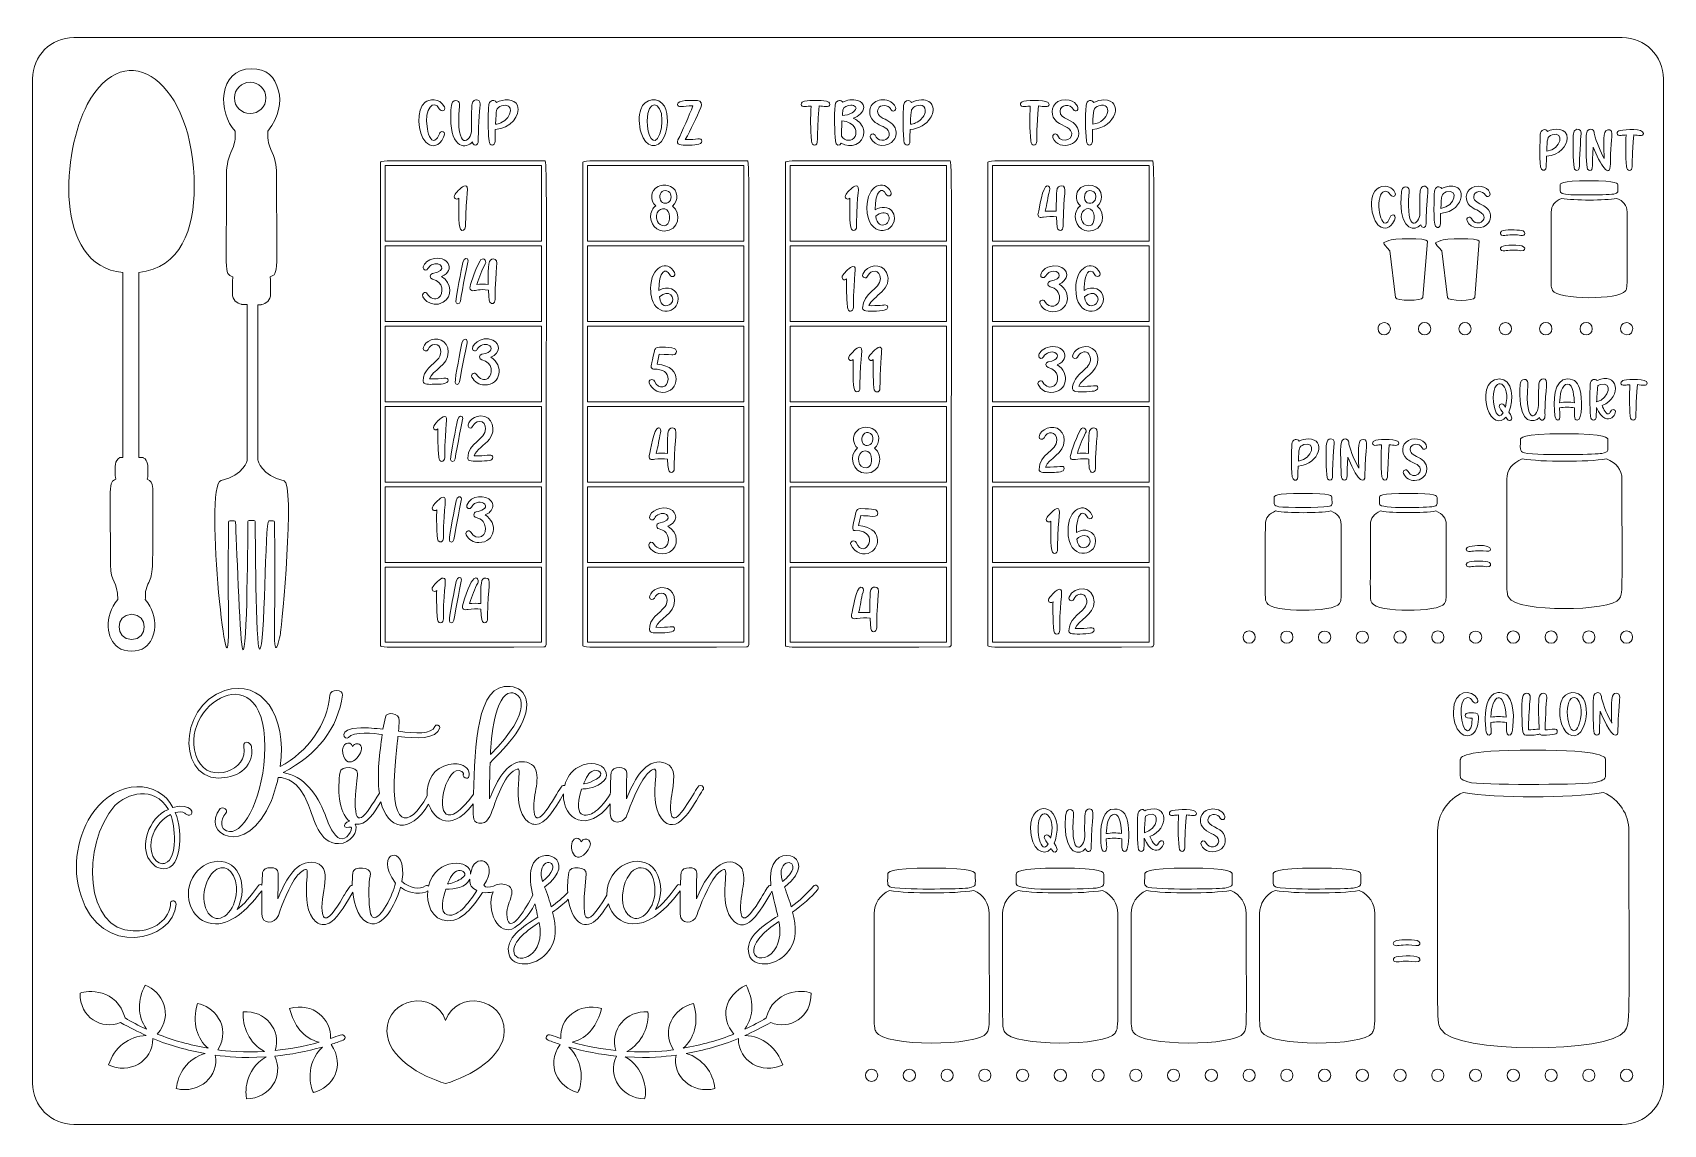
# Model space of a CAD drawing. Header units: inches. Extents: x 9.41 to 15.41, y -8.08 to -4.07.
import ezdxf

# ---------------------------------------------------------------- set-up
doc = ezdxf.new("R2010")
doc.units = ezdxf.units.IN
doc.header["$MEASUREMENT"] = 0
doc.layers.add('_U+0421_U+043B_U+043E_U+0439 1', color=7, linetype='Continuous')

# ---------------------------------------------------------------- blocks, each defined once
blk = doc.blocks.new('block 2')
at = {"layer": '_U+0421_U+043B_U+043E_U+0439 1', "color": 7, "lineweight": 9, "true_color": 0xffffff}
for points in [[(10.7079, -4.833), (10.7079, -4.5548), (11.2833, -4.5548), (11.2833, -4.833), (10.7079, -4.833)], [(10.7079, -5.1285), (10.7079, -4.8503), (11.2833, -4.8503), (11.2833, -5.1285), (10.7079, -5.1285)], [(10.7079, -5.424), (10.7079, -5.1459), (11.2833, -5.1459), (11.2833, -5.424), (10.7079, -5.424)], [(10.7079, -5.7195), (10.7079, -5.4414), (11.2833, -5.4414), (11.2833, -5.7195), (10.7079, -5.7195)], [(10.7079, -6.015), (10.7079, -5.7369), (11.2833, -5.7369), (11.2833, -6.015), (10.7079, -6.015)], [(10.7079, -6.309), (10.7079, -6.0324), (11.2833, -6.0324), (11.2833, -6.309), (10.7079, -6.309)]]:
    blk.add_lwpolyline(points, dxfattribs=at)
blk.add_open_spline([(11.292, -6.3263), (11.2967, -6.3263), (11.3006, -6.3224), (11.3006, -6.3177), (11.3006, -4.4382), (11.3055, -4.5375), (11.292, -4.5375), (10.6659, -4.5375), (10.6906, -4.5326), (10.6906, -4.5461), (10.6906, -4.5461), (10.6906, -6.3177), (10.6906, -6.3177), (10.6906, -6.3312), (10.6659, -6.3263), (11.292, -6.3263)], degree=3, knots=[0, 0, 0, 0, 1, 1, 1, 2, 2, 2, 3, 3, 3, 4, 4, 4, 5, 5, 5, 5], dxfattribs=at)
blk = doc.blocks.new('block 3')
at = {"layer": '_U+0421_U+043B_U+043E_U+0439 1', "color": 7, "lineweight": 9, "true_color": 0xffffff}
for points in [[(11.453, -4.833), (11.453, -4.5548), (12.0284, -4.5548), (12.0284, -4.833), (11.453, -4.833)], [(11.453, -5.1285), (11.453, -4.8503), (12.0284, -4.8503), (12.0284, -5.1285), (11.453, -5.1285)], [(11.453, -5.424), (11.453, -5.1459), (12.0284, -5.1459), (12.0284, -5.424), (11.453, -5.424)], [(11.453, -5.7195), (11.453, -5.4414), (12.0284, -5.4414), (12.0284, -5.7195), (11.453, -5.7195)], [(11.453, -6.015), (11.453, -5.7369), (12.0284, -5.7369), (12.0284, -6.015), (11.453, -6.015)], [(11.453, -6.309), (11.453, -6.0324), (12.0284, -6.0324), (12.0284, -6.309), (11.453, -6.309)]]:
    blk.add_lwpolyline(points, dxfattribs=at)
blk.add_open_spline([(12.0371, -6.3263), (12.0419, -6.3263), (12.0458, -6.3224), (12.0458, -6.3177), (12.0458, -4.4382), (12.0506, -4.5375), (12.0371, -4.5375), (11.4111, -4.5375), (11.4357, -4.5326), (11.4357, -4.5461), (11.4357, -4.5461), (11.4357, -6.3177), (11.4357, -6.3177), (11.4357, -6.3312), (11.411, -6.3263), (12.0371, -6.3263)], degree=3, knots=[0, 0, 0, 0, 1, 1, 1, 2, 2, 2, 3, 3, 3, 4, 4, 4, 5, 5, 5, 5], dxfattribs=at)
blk = doc.blocks.new('block 4')
at = {"layer": '_U+0421_U+043B_U+043E_U+0439 1', "color": 7, "lineweight": 9, "true_color": 0xffffff}
for points in [[(12.1982, -4.833), (12.1982, -4.5548), (12.7735, -4.5548), (12.7735, -4.833), (12.1982, -4.833)], [(12.1982, -5.1285), (12.1982, -4.8503), (12.7735, -4.8503), (12.7735, -5.1285), (12.1982, -5.1285)], [(12.1982, -5.424), (12.1982, -5.1459), (12.7735, -5.1459), (12.7735, -5.424), (12.1982, -5.424)], [(12.1982, -5.7195), (12.1982, -5.4414), (12.7735, -5.4414), (12.7735, -5.7195), (12.1982, -5.7195)], [(12.1982, -6.015), (12.1982, -5.7369), (12.7735, -5.7369), (12.7735, -6.015), (12.1982, -6.015)], [(12.1982, -6.309), (12.1982, -6.0324), (12.7735, -6.0324), (12.7735, -6.309), (12.1982, -6.309)]]:
    blk.add_lwpolyline(points, dxfattribs=at)
blk.add_open_spline([(12.7822, -6.3263), (12.787, -6.3263), (12.7909, -6.3224), (12.7909, -6.3177), (12.7909, -4.4382), (12.7957, -4.5375), (12.7822, -4.5375), (12.1562, -4.5375), (12.1808, -4.5326), (12.1808, -4.5461), (12.1808, -4.5461), (12.1808, -6.3177), (12.1808, -6.3177), (12.1808, -6.3312), (12.1562, -6.3263), (12.7822, -6.3263)], degree=3, knots=[0, 0, 0, 0, 1, 1, 1, 2, 2, 2, 3, 3, 3, 4, 4, 4, 5, 5, 5, 5], dxfattribs=at)
blk = doc.blocks.new('block 5')
at = {"layer": '_U+0421_U+043B_U+043E_U+0439 1', "color": 7, "lineweight": 9, "true_color": 0xffffff}
for points in [[(12.9433, -4.833), (12.9433, -4.5548), (13.5186, -4.5548), (13.5186, -4.833), (12.9433, -4.833)], [(12.9433, -5.1285), (12.9433, -4.8503), (13.5186, -4.8503), (13.5186, -5.1285), (12.9433, -5.1285)], [(12.9433, -5.424), (12.9433, -5.1459), (13.5186, -5.1459), (13.5186, -5.424), (12.9433, -5.424)], [(12.9433, -5.7195), (12.9433, -5.4414), (13.5186, -5.4414), (13.5186, -5.7195), (12.9433, -5.7195)], [(12.9433, -6.015), (12.9433, -5.7369), (13.5186, -5.7369), (13.5186, -6.015), (12.9433, -6.015)], [(12.9433, -6.309), (12.9433, -6.0324), (13.5186, -6.0324), (13.5186, -6.309), (12.9433, -6.309)]]:
    blk.add_lwpolyline(points, dxfattribs=at)
blk.add_open_spline([(13.5273, -6.3263), (13.5321, -6.3263), (13.536, -6.3224), (13.536, -6.3177), (13.536, -4.4382), (13.5408, -4.5375), (13.5273, -4.5375), (12.9013, -4.5375), (12.9259, -4.5326), (12.9259, -4.5461), (12.9259, -4.5461), (12.9259, -6.3177), (12.9259, -6.3177), (12.9259, -6.3312), (12.9013, -6.3263), (13.5273, -6.3263)], degree=3, knots=[0, 0, 0, 0, 1, 1, 1, 2, 2, 2, 3, 3, 3, 4, 4, 4, 5, 5, 5, 5], dxfattribs=at)
blk = doc.blocks.new('block 6')
at = {"layer": '_U+0421_U+043B_U+043E_U+0439 1', "color": 7, "lineweight": 9, "true_color": 0xffffff}
for points, knots in [([(9.7434, -4.9483), (9.7434, -4.9483), (9.7434, -5.6295), (9.7434, -5.6295), (9.7434, -5.6295), (9.7319, -5.6295), (9.7319, -5.6295), (9.7115, -5.6416), (9.7154, -5.6583), (9.7154, -5.6973), (9.7154, -5.7013), (9.7167, -5.706), (9.7175, -5.7089), (9.6883, -5.7197), (9.6977, -5.7233), (9.6977, -6.0237), (9.6977, -6.0912), (9.7243, -6.081), (9.7243, -6.1514), (9.6712, -6.214), (9.6833, -6.2983), (9.7251, -6.3274), (9.7521, -6.3467), (9.7978, -6.3467), (9.8249, -6.3274), (9.8659, -6.2979), (9.8782, -6.2149), (9.8257, -6.1515), (9.8273, -6.1376), (9.8221, -6.1238), (9.8356, -6.0956), (9.8532, -6.0593), (9.8532, -6.0527), (9.8533, -5.8857), (9.8533, -5.7317), (9.8598, -5.719), (9.8326, -5.709), (9.8348, -5.704), (9.8348, -5.7002), (9.8346, -5.6828), (9.8344, -5.6601), (9.8377, -5.6408), (9.8184, -5.6298), (9.8184, -5.6298), (9.818, -5.6295), (9.818, -5.6295), (9.818, -5.6295), (9.8015, -5.6295), (9.8015, -5.6295), (9.8015, -5.6295), (9.8015, -4.9483), (9.8015, -4.9483), (9.9566, -4.9316), (10.0059, -4.789), (10.0059, -4.633), (10.0059, -4.2445), (9.754, -4.0651), (9.6121, -4.3302), (9.5229, -4.4969), (9.4825, -4.9232), (9.7434, -4.9483)], [0, 0, 0, 0, 1, 1, 1, 2, 2, 2, 3, 3, 3, 4, 4, 4, 5, 5, 5, 6, 6, 6, 7, 7, 7, 8, 8, 8, 9, 9, 9, 10, 10, 10, 11, 11, 11, 12, 12, 12, 13, 13, 13, 14, 14, 14, 15, 15, 15, 16, 16, 16, 17, 17, 17, 18, 18, 18, 19, 19, 19, 20, 20, 20, 20]), ([(9.7756, -6.2989), (9.7141, -6.2989), (9.7141, -6.2058), (9.7756, -6.2058), (9.8371, -6.2058), (9.8371, -6.2989), (9.7756, -6.2989)], [0, 0, 0, 0, 1, 1, 1, 2, 2, 2, 2])]:
    blk.add_open_spline(points, degree=3, knots=knots, dxfattribs=at)
blk = doc.blocks.new('block 7')
at = {"layer": '_U+0421_U+043B_U+043E_U+0439 1', "color": 7, "lineweight": 9, "true_color": 0xffffff}
for points, knots in [([(10.132, -6.2244), (10.1294, -6.0744), (10.132, -5.9026), (10.132, -5.8663), (10.132, -5.8634), (10.1337, -5.8617), (10.1366, -5.8617), (10.1366, -5.8617), (10.1531, -5.8617), (10.1531, -5.8617), (10.1559, -5.8617), (10.1577, -5.8634), (10.1577, -5.8664), (10.1602, -5.9193), (10.1742, -6.2894), (10.1819, -6.3264), (10.1986, -6.4154), (10.2031, -5.9554), (10.2031, -5.865), (10.2031, -5.8622), (10.2049, -5.8604), (10.2077, -5.8604), (10.2077, -5.8604), (10.2255, -5.8604), (10.2255, -5.8604), (10.2283, -5.8604), (10.2301, -5.8622), (10.2301, -5.865), (10.2301, -5.8789), (10.2318, -6.3333), (10.2462, -6.3349), (10.2662, -6.3374), (10.2659, -5.8617), (10.2801, -5.8617), (10.2801, -5.8617), (10.2966, -5.8617), (10.2966, -5.8617), (10.2995, -5.8617), (10.3012, -5.8634), (10.3012, -5.8663), (10.3012, -5.9028), (10.3038, -6.0742), (10.3012, -6.2244), (10.2997, -6.3274), (10.3039, -6.3279), (10.3071, -6.3282), (10.3136, -6.329), (10.3223, -6.2783), (10.3237, -6.2718), (10.3277, -6.2537), (10.3767, -5.7234), (10.3364, -5.7147), (10.2522, -5.6961), (10.24, -5.6392), (10.2399, -5.6389), (10.2399, -5.6389), (10.2399, -5.0666), (10.2399, -5.0666), (10.2399, -5.0666), (10.2526, -5.0666), (10.2526, -5.0666), (10.2526, -5.0666), (10.2526, -5.0653), (10.2526, -5.0653), (10.2694, -5.0653), (10.2869, -5.0484), (10.2869, -5.0268), (10.2869, -5.0268), (10.2869, -4.9785), (10.2869, -4.9785), (10.2869, -4.9737), (10.2859, -4.969), (10.2847, -4.9644), (10.3187, -4.9515), (10.3085, -4.9528), (10.3085, -4.5835), (10.3085, -4.5548), (10.3016, -4.525), (10.288, -4.4952), (10.2718, -4.4585), (10.2768, -4.4418), (10.2768, -4.4279), (10.3189, -4.3724), (10.3265, -4.3194), (10.3161, -4.2795), (10.3027, -4.2258), (10.2722, -4.1982), (10.2166, -4.1982), (10.0895, -4.1982), (10.0936, -4.3634), (10.1564, -4.428), (10.1564, -4.4489), (10.1596, -4.4626), (10.1452, -4.4951), (10.1318, -4.5233), (10.1247, -4.5538), (10.1247, -4.5835), (10.1247, -4.9535), (10.1134, -4.9508), (10.1482, -4.9643), (10.1451, -4.9721), (10.1463, -5.0169), (10.1463, -5.0255), (10.1463, -5.0478), (10.1637, -5.0641), (10.1793, -5.0641), (10.1793, -5.0641), (10.1793, -5.0653), (10.1793, -5.0653), (10.1793, -5.0653), (10.2009, -5.0653), (10.2009, -5.0653), (10.2009, -5.0653), (10.2009, -5.6373), (10.2009, -5.6373), (10.2008, -5.6379), (10.1886, -5.6949), (10.1045, -5.7134), (10.0378, -5.7275), (10.1381, -6.6296), (10.132, -6.2244)], [0, 0, 0, 0, 1, 1, 1, 2, 2, 2, 3, 3, 3, 4, 4, 4, 5, 5, 5, 6, 6, 6, 7, 7, 7, 8, 8, 8, 9, 9, 9, 10, 10, 10, 11, 11, 11, 12, 12, 12, 13, 13, 13, 14, 14, 14, 15, 15, 15, 16, 16, 16, 17, 17, 17, 18, 18, 18, 19, 19, 19, 20, 20, 20, 21, 21, 21, 22, 22, 22, 23, 23, 23, 24, 24, 24, 25, 25, 25, 26, 26, 26, 27, 27, 27, 28, 28, 28, 29, 29, 29, 30, 30, 30, 31, 31, 31, 32, 32, 32, 33, 33, 33, 34, 34, 34, 35, 35, 35, 36, 36, 36, 37, 37, 37, 38, 38, 38, 39, 39, 39, 40, 40, 40, 40]), ([(10.2115, -4.3633), (10.1796, -4.3633), (10.1536, -4.3373), (10.1536, -4.3054), (10.1536, -4.2734), (10.1796, -4.2474), (10.2115, -4.2474), (10.2435, -4.2474), (10.2695, -4.2734), (10.2695, -4.3054), (10.2695, -4.3373), (10.2435, -4.3633), (10.2115, -4.3633)], [0, 0, 0, 0, 1, 1, 1, 2, 2, 2, 3, 3, 3, 4, 4, 4, 4])]:
    blk.add_open_spline(points, degree=3, knots=knots, dxfattribs=at)
blk = doc.blocks.new('block 8')
at = {"layer": '_U+0421_U+043B_U+043E_U+0439 1', "color": 7, "lineweight": 9, "true_color": 0xffffff}
for points, knots in [([(11.7655, -4.7035), (11.7884, -4.6855), (11.7878, -4.6448), (11.7575, -4.631), (11.744, -4.6249), (11.727, -4.625), (11.7132, -4.6312), (11.6828, -4.6449), (11.682, -4.6855), (11.7036, -4.7025), (11.6978, -4.7067), (11.6932, -4.7121), (11.69, -4.7185), (11.69, -4.7185), (11.69, -4.7186), (11.69, -4.7186), (11.6747, -4.7499), (11.6935, -4.7953), (11.7351, -4.7953), (11.7884, -4.7953), (11.8004, -4.7295), (11.7655, -4.7035)], [0, 0, 0, 0, 1, 1, 1, 2, 2, 2, 3, 3, 3, 4, 4, 4, 5, 5, 5, 6, 6, 6, 7, 7, 7, 7]), ([(11.7212, -4.6822), (11.7153, -4.6684), (11.7208, -4.6463), (11.7379, -4.6463), (11.7587, -4.6463), (11.7644, -4.6674), (11.7576, -4.6813), (11.7503, -4.696), (11.728, -4.6985), (11.7212, -4.6822)], [0, 0, 0, 0, 1, 1, 1, 2, 2, 2, 3, 3, 3, 3]), ([(11.7351, -4.7763), (11.7232, -4.7763), (11.7149, -4.7699), (11.7103, -4.7604), (11.6947, -4.728), (11.7255, -4.7023), (11.7448, -4.7176), (11.7612, -4.7306), (11.7574, -4.7763), (11.7351, -4.7763)], [0, 0, 0, 0, 1, 1, 1, 2, 2, 2, 3, 3, 3, 3])]:
    blk.add_open_spline(points, degree=3, knots=knots, dxfattribs=at)
blk = doc.blocks.new('block 9')
at = {"layer": '_U+0421_U+043B_U+043E_U+0439 1', "color": 7, "lineweight": 9, "true_color": 0xffffff}
for points, knots in [([(11.7156, -5.014), (11.7142, -4.9442), (11.7407, -4.9263), (11.755, -4.9569), (11.7608, -4.9691), (11.7803, -4.9619), (11.773, -4.9483), (11.7482, -4.8999), (11.6849, -4.9233), (11.6849, -5.0069), (11.6849, -5.0217), (11.6865, -5.0346), (11.6896, -5.0451), (11.7093, -5.1129), (11.7863, -5.0975), (11.7863, -5.0455), (11.7863, -5.0076), (11.7451, -4.9952), (11.7156, -5.014)], [0, 0, 0, 0, 1, 1, 1, 2, 2, 2, 3, 3, 3, 4, 4, 4, 5, 5, 5, 6, 6, 6, 6]), ([(11.7593, -5.0632), (11.7454, -5.0763), (11.7223, -5.0742), (11.7171, -5.0381), (11.7509, -5.0042), (11.7816, -5.0422), (11.7593, -5.0632)], [0, 0, 0, 0, 1, 1, 1, 2, 2, 2, 2])]:
    blk.add_open_spline(points, degree=3, knots=knots, dxfattribs=at)
blk = doc.blocks.new('block 10')
at = {"layer": '_U+0421_U+043B_U+043E_U+0439 1', "color": 7, "lineweight": 9, "true_color": 0xffffff}
for points, knots in [([(11.1126, -4.4647), (11.1126, -4.448), (11.1128, -4.4335), (11.1132, -4.4215), (11.1687, -4.4175), (11.2082, -4.3712), (11.1948, -4.3339), (11.1854, -4.3079), (11.141, -4.3077), (11.1177, -4.3226), (11.1139, -4.3141), (11.1031, -4.3116), (11.0948, -4.3196), (11.0914, -4.3228), (11.0895, -4.3275), (11.0891, -4.3337), (11.0878, -4.3526), (11.0872, -4.3717), (11.0872, -4.3906), (11.0872, -4.415), (11.0882, -4.4397), (11.0903, -4.4639), (11.0921, -4.4854), (11.1126, -4.4828), (11.1126, -4.4647)], [0, 0, 0, 0, 1, 1, 1, 2, 2, 2, 3, 3, 3, 4, 4, 4, 5, 5, 5, 6, 6, 6, 7, 7, 7, 8, 8, 8, 8]), ([(11.1334, -4.3974), (11.1277, -4.3999), (11.1212, -4.4015), (11.114, -4.4023), (11.1154, -4.3753), (11.1167, -4.3584), (11.118, -4.352), (11.1199, -4.3433), (11.1283, -4.3375), (11.1366, -4.3348), (11.1827, -4.3199), (11.1782, -4.3781), (11.1334, -4.3974)], [0, 0, 0, 0, 1, 1, 1, 2, 2, 2, 3, 3, 3, 4, 4, 4, 4])]:
    blk.add_open_spline(points, degree=3, knots=knots, dxfattribs=at)
blk = doc.blocks.new('block 11')
at = {"layer": '_U+0421_U+043B_U+043E_U+0439 1', "color": 7, "lineweight": 9, "true_color": 0xffffff}
for points, knots in [([(11.7343, -4.4493), (11.7488, -4.4169), (11.7522, -4.3669), (11.7355, -4.3362), (11.7155, -4.2998), (11.6617, -4.3056), (11.6483, -4.3479), (11.6414, -4.3694), (11.6408, -4.4061), (11.6496, -4.4342), (11.666, -4.4865), (11.7111, -4.501), (11.7343, -4.4493)], [0, 0, 0, 0, 1, 1, 1, 2, 2, 2, 3, 3, 3, 4, 4, 4, 4]), ([(11.7267, -4.3873), (11.7267, -4.4046), (11.7238, -4.4239), (11.7175, -4.4398), (11.6969, -4.4917), (11.6718, -4.4454), (11.6718, -4.3894), (11.6718, -4.3085), (11.7267, -4.315), (11.7267, -4.3873)], [0, 0, 0, 0, 1, 1, 1, 2, 2, 2, 3, 3, 3, 3])]:
    blk.add_open_spline(points, degree=3, knots=knots, dxfattribs=at)
blk = doc.blocks.new('block 12')
at = {"layer": '_U+0421_U+043B_U+043E_U+0439 1', "color": 7, "lineweight": 9, "true_color": 0xffffff}
for points, knots in [([(12.3857, -4.4717), (12.419, -4.4941), (12.4695, -4.4745), (12.4695, -4.4334), (12.4695, -4.4183), (12.4628, -4.4027), (12.4477, -4.3905), (12.4429, -4.3867), (12.4371, -4.3832), (12.4304, -4.3804), (12.4494, -4.3728), (12.4693, -4.3577), (12.4693, -4.3395), (12.4693, -4.3267), (12.4589, -4.319), (12.4467, -4.3153), (12.4291, -4.31), (12.4067, -4.3126), (12.3916, -4.3212), (12.3911, -4.3204), (12.3906, -4.3197), (12.3899, -4.319), (12.3847, -4.3136), (12.3775, -4.3148), (12.3802, -4.3148), (12.3723, -4.3148), (12.3645, -4.3209), (12.3633, -4.3336), (12.3604, -4.3684), (12.3621, -4.4319), (12.3647, -4.4639), (12.3662, -4.4821), (12.3813, -4.4831), (12.3857, -4.4717)], [0, 0, 0, 0, 1, 1, 1, 2, 2, 2, 3, 3, 3, 4, 4, 4, 5, 5, 5, 6, 6, 6, 7, 7, 7, 8, 8, 8, 9, 9, 9, 10, 10, 10, 11, 11, 11, 11]), ([(12.4259, -4.3605), (12.4159, -4.3663), (12.4018, -4.3693), (12.3904, -4.3704), (12.3909, -4.3637), (12.3914, -4.357), (12.3919, -4.3503), (12.3929, -4.338), (12.4101, -4.3325), (12.4221, -4.3325), (12.4277, -4.3325), (12.435, -4.3338), (12.4387, -4.3379), (12.44, -4.3394), (12.4406, -4.341), (12.4406, -4.3432), (12.4406, -4.3503), (12.4322, -4.357), (12.4259, -4.3605)], [0, 0, 0, 0, 1, 1, 1, 2, 2, 2, 3, 3, 3, 4, 4, 4, 5, 5, 5, 6, 6, 6, 6]), ([(12.4371, -4.447), (12.4267, -4.4676), (12.3994, -4.4656), (12.387, -4.4461), (12.3871, -4.4294), (12.3877, -4.4107), (12.389, -4.3904), (12.409, -4.392), (12.4297, -4.3997), (12.4373, -4.4177), (12.4413, -4.4273), (12.4417, -4.4378), (12.4371, -4.447)], [0, 0, 0, 0, 1, 1, 1, 2, 2, 2, 3, 3, 3, 4, 4, 4, 4])]:
    blk.add_open_spline(points, degree=3, knots=knots, dxfattribs=at)
blk = doc.blocks.new('block 13')
at = {"layer": '_U+0421_U+043B_U+043E_U+0439 1', "color": 7, "lineweight": 9, "true_color": 0xffffff}
for points, knots in [([(12.639, -4.4647), (12.639, -4.4474), (12.6392, -4.4332), (12.6396, -4.4215), (12.6733, -4.419), (12.6997, -4.4019), (12.7135, -4.3806), (12.7231, -4.3659), (12.7272, -4.3504), (12.7212, -4.3339), (12.7172, -4.3228), (12.7041, -4.3126), (12.6817, -4.3126), (12.6691, -4.3126), (12.6548, -4.3158), (12.6442, -4.3226), (12.6436, -4.3212), (12.6428, -4.32), (12.6418, -4.3189), (12.6368, -4.3135), (12.6282, -4.3129), (12.6212, -4.3196), (12.6178, -4.3228), (12.6159, -4.3275), (12.6156, -4.3337), (12.6143, -4.3526), (12.6136, -4.3718), (12.6136, -4.3906), (12.6136, -4.4151), (12.6147, -4.4398), (12.6168, -4.4639), (12.6185, -4.4853), (12.639, -4.4828), (12.639, -4.4647)], [0, 0, 0, 0, 1, 1, 1, 2, 2, 2, 3, 3, 3, 4, 4, 4, 5, 5, 5, 6, 6, 6, 7, 7, 7, 8, 8, 8, 9, 9, 9, 10, 10, 10, 11, 11, 11, 11]), ([(12.6901, -4.3369), (12.6977, -4.3444), (12.696, -4.3567), (12.6921, -4.3667), (12.6877, -4.3779), (12.6767, -4.3901), (12.6598, -4.3974), (12.6541, -4.3999), (12.6476, -4.4015), (12.6405, -4.4023), (12.6418, -4.3753), (12.6431, -4.3584), (12.6444, -4.352), (12.6453, -4.348), (12.6474, -4.3446), (12.6509, -4.3416), (12.6544, -4.3386), (12.6585, -4.3363), (12.663, -4.3348), (12.6714, -4.3321), (12.6839, -4.3307), (12.6901, -4.3369)], [0, 0, 0, 0, 1, 1, 1, 2, 2, 2, 3, 3, 3, 4, 4, 4, 5, 5, 5, 6, 6, 6, 7, 7, 7, 7])]:
    blk.add_open_spline(points, degree=3, knots=knots, dxfattribs=at)
blk = doc.blocks.new('block 14')
at = {"layer": '_U+0421_U+043B_U+043E_U+0439 1', "color": 7, "lineweight": 9, "true_color": 0xffffff}
for points, knots in [([(12.5084, -5.5947), (12.5313, -5.5768), (12.5307, -5.536), (12.5004, -5.5223), (12.4809, -5.5135), (12.4525, -5.517), (12.4386, -5.5371), (12.4283, -5.5519), (12.4283, -5.5794), (12.4465, -5.5938), (12.4114, -5.6191), (12.4271, -5.6865), (12.478, -5.6865), (12.5314, -5.6865), (12.5433, -5.6205), (12.5084, -5.5947)], [0, 0, 0, 0, 1, 1, 1, 2, 2, 2, 3, 3, 3, 4, 4, 4, 5, 5, 5, 5]), ([(12.4641, -5.5735), (12.4551, -5.5525), (12.4727, -5.5269), (12.4934, -5.5408), (12.5036, -5.5477), (12.5058, -5.5618), (12.5005, -5.5726), (12.4933, -5.5872), (12.4709, -5.5898), (12.4641, -5.5735)], [0, 0, 0, 0, 1, 1, 1, 2, 2, 2, 3, 3, 3, 3]), ([(12.478, -5.6675), (12.448, -5.6675), (12.4404, -5.6245), (12.4603, -5.6093), (12.471, -5.6013), (12.4893, -5.6032), (12.4951, -5.6196), (12.5011, -5.6366), (12.4971, -5.6675), (12.478, -5.6675)], [0, 0, 0, 0, 1, 1, 1, 2, 2, 2, 3, 3, 3, 3])]:
    blk.add_open_spline(points, degree=3, knots=knots, dxfattribs=at)
blk = doc.blocks.new('block 15')
at = {"layer": '_U+0421_U+043B_U+043E_U+0439 1', "color": 7, "lineweight": 9, "true_color": 0xffffff}
for points, knots in [([(12.5115, -4.7169), (12.5102, -4.6468), (12.5368, -4.6294), (12.5509, -4.6598), (12.5569, -4.6722), (12.576, -4.6649), (12.569, -4.6512), (12.5447, -4.6039), (12.4809, -4.6247), (12.4809, -4.7098), (12.4809, -4.8218), (12.5822, -4.8071), (12.5822, -4.7484), (12.5822, -4.738), (12.5788, -4.7287), (12.5721, -4.7208), (12.5604, -4.7074), (12.5337, -4.7028), (12.5115, -4.7169)], [0, 0, 0, 0, 1, 1, 1, 2, 2, 2, 3, 3, 3, 4, 4, 4, 5, 5, 5, 6, 6, 6, 6]), ([(12.5131, -4.741), (12.5302, -4.7238), (12.5502, -4.7259), (12.5571, -4.7339), (12.5814, -4.7619), (12.522, -4.8031), (12.5131, -4.741)], [0, 0, 0, 0, 1, 1, 1, 2, 2, 2, 2])]:
    blk.add_open_spline(points, degree=3, knots=knots, dxfattribs=at)
blk = doc.blocks.new('block 16')
at = {"layer": '_U+0421_U+043B_U+043E_U+0439 1', "color": 7, "lineweight": 9, "true_color": 0xffffff}
for points, knots in [([(13.3102, -4.4647), (13.3102, -4.4474), (13.3104, -4.4332), (13.3108, -4.4215), (13.3989, -4.4151), (13.4264, -4.3126), (13.3529, -4.3126), (13.3403, -4.3126), (13.326, -4.3158), (13.3154, -4.3226), (13.3093, -4.309), (13.288, -4.3133), (13.2868, -4.3337), (13.2838, -4.3782), (13.2844, -4.4218), (13.288, -4.4639), (13.2897, -4.4853), (13.3102, -4.4828), (13.3102, -4.4647)], [0, 0, 0, 0, 1, 1, 1, 2, 2, 2, 3, 3, 3, 4, 4, 4, 5, 5, 5, 6, 6, 6, 6]), ([(13.3117, -4.4023), (13.3142, -4.3521), (13.3129, -4.3417), (13.3343, -4.3348), (13.3868, -4.3178), (13.3731, -4.3957), (13.3117, -4.4023)], [0, 0, 0, 0, 1, 1, 1, 2, 2, 2, 2])]:
    blk.add_open_spline(points, degree=3, knots=knots, dxfattribs=at)
blk = doc.blocks.new('block 17')
at = {"layer": '_U+0421_U+043B_U+043E_U+0439 1', "color": 7, "lineweight": 9, "true_color": 0xffffff}
for points, knots in [([(13.2513, -5.9052), (13.2507, -5.8745), (13.2574, -5.8338), (13.2746, -5.8338), (13.2894, -5.8338), (13.2878, -5.8542), (13.3005, -5.8542), (13.3089, -5.8542), (13.3124, -5.8465), (13.3087, -5.8395), (13.2838, -5.7909), (13.2206, -5.8143), (13.2206, -5.8981), (13.2206, -6.0101), (13.322, -5.9953), (13.322, -5.9367), (13.322, -5.8989), (13.2809, -5.8864), (13.2513, -5.9052)], [0, 0, 0, 0, 1, 1, 1, 2, 2, 2, 3, 3, 3, 4, 4, 4, 5, 5, 5, 6, 6, 6, 6]), ([(13.2781, -5.9614), (13.2612, -5.9614), (13.2552, -5.946), (13.2528, -5.9293), (13.2614, -5.9207), (13.2707, -5.9163), (13.2804, -5.9163), (13.3122, -5.9163), (13.3075, -5.9612), (13.2781, -5.9614)], [0, 0, 0, 0, 1, 1, 1, 2, 2, 2, 3, 3, 3, 3])]:
    blk.add_open_spline(points, degree=3, knots=knots, dxfattribs=at)
blk = doc.blocks.new('block 18')
at = {"layer": '_U+0421_U+043B_U+043E_U+0439 1', "color": 7, "lineweight": 9, "true_color": 0xffffff}
for points, knots in [([(13.2799, -5.014), (13.2793, -4.9833), (13.286, -4.9426), (13.3031, -4.9426), (13.3179, -4.9426), (13.3164, -4.963), (13.3291, -4.963), (13.3375, -4.963), (13.3409, -4.9554), (13.3373, -4.9483), (13.3124, -4.8999), (13.2492, -4.9233), (13.2492, -5.0069), (13.2492, -5.1196), (13.3506, -5.1036), (13.3506, -5.0455), (13.3506, -5.0075), (13.3093, -4.9953), (13.2799, -5.014)], [0, 0, 0, 0, 1, 1, 1, 2, 2, 2, 3, 3, 3, 4, 4, 4, 5, 5, 5, 6, 6, 6, 6]), ([(13.3236, -5.0632), (13.3097, -5.0763), (13.2866, -5.0742), (13.2814, -5.0381), (13.3151, -5.0043), (13.346, -5.042), (13.3236, -5.0632)], [0, 0, 0, 0, 1, 1, 1, 2, 2, 2, 2])]:
    blk.add_open_spline(points, degree=3, knots=knots, dxfattribs=at)
blk = doc.blocks.new('block 19')
at = {"layer": '_U+0421_U+043B_U+043E_U+0439 1', "color": 7, "lineweight": 9, "true_color": 0xffffff}
for points, knots in [([(13.328, -4.7035), (13.3393, -4.6947), (13.3439, -4.6831), (13.3439, -4.6691), (13.3439, -4.6214), (13.2803, -4.6138), (13.2582, -4.6458), (13.2479, -4.6607), (13.248, -4.6882), (13.2661, -4.7025), (13.2603, -4.7067), (13.2557, -4.7121), (13.2525, -4.7185), (13.2525, -4.7185), (13.2525, -4.7186), (13.2525, -4.7186), (13.2373, -4.7498), (13.2559, -4.7953), (13.2976, -4.7953), (13.3509, -4.7953), (13.363, -4.7294), (13.328, -4.7035)], [0, 0, 0, 0, 1, 1, 1, 2, 2, 2, 3, 3, 3, 4, 4, 4, 5, 5, 5, 6, 6, 6, 7, 7, 7, 7]), ([(13.2814, -4.6709), (13.2814, -4.6279), (13.3371, -4.6468), (13.3201, -4.6813), (13.3114, -4.6991), (13.2814, -4.6986), (13.2814, -4.6709)], [0, 0, 0, 0, 1, 1, 1, 2, 2, 2, 2]), ([(13.3145, -4.762), (13.3116, -4.7702), (13.3063, -4.7763), (13.2976, -4.7763), (13.2677, -4.7763), (13.2599, -4.7333), (13.28, -4.7181), (13.3021, -4.7013), (13.3267, -4.7271), (13.3145, -4.762)], [0, 0, 0, 0, 1, 1, 1, 2, 2, 2, 3, 3, 3, 3])]:
    blk.add_open_spline(points, degree=3, knots=knots, dxfattribs=at)
blk = doc.blocks.new('block 20')
at = {"layer": '_U+0421_U+043B_U+043E_U+0439 1', "color": 7, "lineweight": 9, "true_color": 0xffffff}
for points, knots in [([(10.1276, -6.8059), (10.1595, -6.7995), (10.188, -6.7854), (10.2044, -6.7572), (10.2232, -6.7278), (10.2168, -6.7063), (10.2168, -6.6924), (10.2168, -6.6888), (10.2108, -6.6806), (10.2039, -6.6783), (10.196, -6.6743), (10.1857, -6.6792), (10.1879, -6.6923), (10.2064, -6.7812), (10.0623, -6.8325), (10.0192, -6.7428), (9.9269, -6.5432), (10.2881, -6.3214), (10.2641, -6.7299), (10.2542, -6.8973), (10.1807, -7.0259), (10.1248, -7.0035), (10.104, -6.9966), (10.0991, -6.9639), (10.1222, -6.9385), (10.1334, -6.9273), (10.11, -6.9126), (10.1014, -6.9212), (10.0248, -7.0106), (10.1971, -7.1134), (10.2896, -6.8917), (10.2992, -6.8666), (10.3133, -6.8188), (10.3149, -6.8065), (10.3186, -6.8061), (10.3264, -6.8061), (10.3273, -6.8064), (10.3412, -6.8131), (10.3853, -6.8085), (10.4263, -6.9083), (10.4468, -6.9573), (10.4628, -7.05), (10.5369, -7.05), (10.5825, -7.05), (10.612, -7.0039), (10.5977, -6.9782), (10.6374, -6.9879), (10.6712, -6.9313), (10.6924, -6.896), (10.7163, -6.9984), (10.7988, -7.0187), (10.8682, -6.9048), (10.8789, -6.9409), (10.9387, -7.0248), (11.0326, -6.904), (11.0318, -6.9419), (11.027, -6.9696), (11.0529, -6.9747), (11.0847, -6.981), (11.0959, -6.9466), (11.1064, -6.9169), (11.1201, -6.8817), (11.1498, -6.7853), (11.1964, -6.7758), (11.1977, -6.7753), (11.1987, -6.7752), (11.199, -6.7754), (11.2028, -6.778), (11.2, -6.8071), (11.1997, -6.8117), (11.1965, -6.8626), (11.1934, -6.9187), (11.2215, -6.9571), (11.2327, -6.9716), (11.2464, -6.9793), (11.2611, -6.9793), (11.2998, -6.9793), (11.3304, -6.9247), (11.3643, -6.8671), (11.3618, -6.9646), (11.4541, -7.0122), (11.5366, -6.904), (11.5367, -6.9376), (11.5319, -6.965), (11.5575, -6.97), (11.5712, -6.9727), (11.59, -6.9651), (11.5978, -6.9458), (11.6092, -6.9093), (11.6406, -6.8331), (11.6656, -6.8014), (11.6746, -6.7896), (11.6931, -6.774), (11.7004, -6.7763), (11.7068, -6.7785), (11.7033, -6.8051), (11.7028, -6.8123), (11.6997, -6.862), (11.6963, -6.9184), (11.7246, -6.9571), (11.7791, -7.028), (11.8378, -6.9175), (11.865, -6.8712), (11.8755, -6.8533), (11.8791, -6.8494), (11.8791, -6.8494), (11.8829, -6.8406), (11.8702, -6.8312), (11.8624, -6.8377), (11.8473, -6.8528), (11.7921, -6.9649), (11.7691, -6.9552), (11.7504, -6.9473), (11.7608, -6.8801), (11.7641, -6.8605), (11.7739, -6.8022), (11.7787, -6.7544), (11.7194, -6.7495), (11.655, -6.7495), (11.6208, -6.8252), (11.5964, -6.8847), (11.5964, -6.8566), (11.5964, -6.825), (11.5971, -6.7899), (11.5971, -6.7624), (11.5418, -6.7649), (11.5399, -6.788), (11.5373, -6.8189), (11.5368, -6.8471), (11.5366, -6.8683), (11.5194, -6.8931), (11.5022, -6.9165), (11.4823, -6.931), (11.4635, -6.9457), (11.3913, -6.9764), (11.4312, -6.8491), (11.4383, -6.849), (11.4455, -6.8482), (11.4536, -6.8468), (11.5783, -6.8241), (11.5126, -6.7186), (11.419, -6.768), (11.393, -6.7829), (11.3762, -6.8074), (11.3687, -6.8362), (11.3653, -6.835), (11.362, -6.8355), (11.3593, -6.8377), (11.3417, -6.8554), (11.273, -6.9983), (11.2582, -6.943), (11.2443, -6.8921), (11.2782, -6.8269), (11.2629, -6.7794), (11.2554, -6.7552), (11.2258, -6.7453), (11.2016, -6.7495), (11.146, -6.7588), (11.1144, -6.8328), (11.0925, -6.8857), (11.0925, -6.8237), (11.0923, -6.8208), (11.094, -6.7521), (11.1534, -6.6927), (11.2423, -6.6041), (11.2276, -6.5211), (11.2215, -6.493), (11.1987, -6.4739), (11.168, -6.4712), (11.0432, -6.4592), (11.0389, -6.6912), (11.0336, -6.8677), (10.9343, -7.0056), (10.9007, -6.9336), (10.9272, -6.8452), (10.9383, -6.813), (10.9615, -6.7666), (10.9906, -6.7847), (10.9913, -6.7854), (10.9981, -6.7912), (10.9968, -6.7945), (10.9959, -6.7951), (10.9953, -6.796), (10.9952, -6.7968), (10.9944, -6.7987), (10.9939, -6.8003), (10.9973, -6.8038), (11.0264, -6.8328), (11.037, -6.7402), (10.943, -6.759), (10.8888, -6.7686), (10.8588, -6.818), (10.8625, -6.8741), (10.7969, -6.9983), (10.7173, -7.0022), (10.7477, -6.7324), (10.7512, -6.7007), (10.7555, -6.6554), (10.7555, -6.6554), (10.8235, -6.6633), (10.8964, -6.6677), (10.9092, -6.6234), (10.912, -6.6142), (10.8923, -6.6075), (10.8914, -6.6194), (10.8796, -6.6479), (10.8201, -6.6447), (10.7571, -6.6367), (10.7584, -6.6228), (10.7592, -6.6094), (10.7598, -6.5975), (10.7616, -6.5663), (10.7128, -6.5644), (10.7091, -6.584), (10.7058, -6.5987), (10.7027, -6.6155), (10.7002, -6.6289), (10.6716, -6.626), (10.6421, -6.623), (10.6181, -6.6237), (10.5233, -6.6264), (10.5617, -6.675), (10.5739, -6.659), (10.589, -6.6363), (10.6704, -6.6446), (10.6976, -6.6482), (10.6879, -6.7145), (10.6777, -6.7922), (10.6868, -6.8637), (10.6375, -6.9457), (10.5896, -7.0191), (10.5996, -6.8687), (10.6013, -6.8385), (10.6067, -6.7903), (10.6067, -6.7915), (10.6067, -6.765), (10.5443, -6.7625), (10.5424, -6.787), (10.5332, -6.847), (10.5347, -6.9334), (10.5769, -6.9676), (10.5622, -6.9693), (10.5553, -6.9831), (10.5602, -6.9886), (10.5664, -6.9954), (10.5841, -6.9843), (10.5848, -6.9919), (10.5848, -7.0148), (10.5532, -7.0449), (10.534, -7.0271), (10.5093, -7.0048), (10.498, -6.9734), (10.4869, -6.9429), (10.4597, -6.8677), (10.4084, -6.8005), (10.3326, -6.7885), (10.4606, -6.7209), (10.5342, -6.625), (10.5516, -6.5034), (10.5546, -6.4813), (10.5066, -6.48), (10.5046, -6.5035), (10.4967, -6.6081), (10.4233, -6.7133), (10.3215, -6.7664), (10.3493, -6.5774), (10.2533, -6.4443), (10.1187, -6.4863), (9.9391, -6.5451), (9.9427, -6.8417), (10.1276, -6.8059)], [0, 0, 0, 0, 1, 1, 1, 2, 2, 2, 3, 3, 3, 4, 4, 4, 5, 5, 5, 6, 6, 6, 7, 7, 7, 8, 8, 8, 9, 9, 9, 10, 10, 10, 11, 11, 11, 12, 12, 12, 13, 13, 13, 14, 14, 14, 15, 15, 15, 16, 16, 16, 17, 17, 17, 18, 18, 18, 19, 19, 19, 20, 20, 20, 21, 21, 21, 22, 22, 22, 23, 23, 23, 24, 24, 24, 25, 25, 25, 26, 26, 26, 27, 27, 27, 28, 28, 28, 29, 29, 29, 30, 30, 30, 31, 31, 31, 32, 32, 32, 33, 33, 33, 34, 34, 34, 35, 35, 35, 36, 36, 36, 37, 37, 37, 38, 38, 38, 39, 39, 39, 40, 40, 40, 41, 41, 41, 42, 42, 42, 43, 43, 43, 44, 44, 44, 45, 45, 45, 46, 46, 46, 47, 47, 47, 48, 48, 48, 49, 49, 49, 50, 50, 50, 51, 51, 51, 52, 52, 52, 53, 53, 53, 54, 54, 54, 55, 55, 55, 56, 56, 56, 57, 57, 57, 58, 58, 58, 59, 59, 59, 60, 60, 60, 61, 61, 61, 62, 62, 62, 63, 63, 63, 64, 64, 64, 65, 65, 65, 66, 66, 66, 67, 67, 67, 68, 68, 68, 69, 69, 69, 70, 70, 70, 71, 71, 71, 72, 72, 72, 73, 73, 73, 74, 74, 74, 75, 75, 75, 76, 76, 76, 77, 77, 77, 78, 78, 78, 79, 79, 79, 80, 80, 80, 81, 81, 81, 82, 82, 82, 83, 83, 83, 84, 84, 84, 85, 85, 85, 86, 86, 86, 87, 87, 87, 88, 88, 88, 89, 89, 89, 90, 90, 90, 90]), ([(11.0957, -6.7217), (11.0969, -6.6639), (11.1129, -6.4997), (11.1701, -6.4947), (11.2102, -6.4925), (11.2576, -6.5588), (11.0957, -6.7217)], [0, 0, 0, 0, 1, 1, 1, 2, 2, 2, 2]), ([(11.4431, -6.8292), (11.4415, -6.8295), (11.4399, -6.8298), (11.4384, -6.83), (11.4418, -6.821), (11.4468, -6.8089), (11.4535, -6.7989), (11.4643, -6.7824), (11.4825, -6.7736), (11.4979, -6.7855), (11.5185, -6.8026), (11.4636, -6.8255), (11.4433, -6.8292), (11.4433, -6.8292), (11.4431, -6.8292), (11.4431, -6.8292)], [0, 0, 0, 0, 1, 1, 1, 2, 2, 2, 3, 3, 3, 4, 4, 4, 5, 5, 5, 5])]:
    blk.add_open_spline(points, degree=3, knots=knots, dxfattribs=at)
blk = doc.blocks.new('block 21')
at = {"layer": '_U+0421_U+043B_U+043E_U+0439 1', "color": 7, "lineweight": 9, "true_color": 0xffffff}
for points, knots in [([(9.9389, -7.2726), (9.9391, -7.2695), (9.9348, -7.261), (9.9307, -7.261), (9.9294, -7.261), (9.9248, -7.2608), (9.9237, -7.2614), (9.9166, -7.2649), (9.9202, -7.2699), (9.9179, -7.2774), (9.9089, -7.3403), (9.8424, -7.3759), (9.7814, -7.3711), (9.6046, -7.3711), (9.5859, -7.0566), (9.7139, -6.9101), (9.7568, -6.8672), (9.8569, -6.8327), (9.911, -6.9243), (9.8325, -6.9562), (9.8072, -7.0647), (9.8412, -7.1102), (9.8496, -7.1216), (9.8621, -7.1354), (9.8757, -7.1396), (9.9632, -7.1672), (9.9648, -7.0043), (9.9362, -6.9357), (9.9461, -6.9327), (9.9646, -6.9301), (9.9713, -6.9382), (9.9737, -6.941), (9.9828, -6.946), (9.9881, -6.9449), (10.009, -6.9449), (9.9973, -6.8967), (9.927, -6.9169), (9.8758, -6.8143), (9.7227, -6.8114), (9.6363, -6.9323), (9.5781, -7.01), (9.5525, -7.1362), (9.5894, -7.2427), (9.6596, -7.4695), (9.9298, -7.4129), (9.9389, -7.2726)], [0, 0, 0, 0, 1, 1, 1, 2, 2, 2, 3, 3, 3, 4, 4, 4, 5, 5, 5, 6, 6, 6, 7, 7, 7, 8, 8, 8, 9, 9, 9, 10, 10, 10, 11, 11, 11, 12, 12, 12, 13, 13, 13, 14, 14, 14, 15, 15, 15, 15]), ([(9.9188, -6.9429), (9.9351, -6.9814), (9.9467, -7.1038), (9.899, -7.1221), (9.8949, -7.1235), (9.8917, -7.1234), (9.8875, -7.1242), (9.824, -7.1103), (9.833, -6.984), (9.9188, -6.9429)], [0, 0, 0, 0, 1, 1, 1, 2, 2, 2, 3, 3, 3, 3])]:
    blk.add_open_spline(points, degree=3, knots=knots, dxfattribs=at)
blk = doc.blocks.new('block 22')
at = {"layer": '_U+0421_U+043B_U+043E_U+0439 1', "color": 7, "lineweight": 9, "true_color": 0xffffff}
for points, knots in [([(12.284, -7.2065), (12.2593, -7.2356), (12.2319, -7.2611), (12.2023, -7.2824), (12.1985, -7.2688), (12.185, -7.2274), (12.1777, -7.2105), (12.1777, -7.2105), (12.1784, -7.2095), (12.1784, -7.2095), (12.3274, -7.094), (12.1022, -7.0217), (12.1276, -7.2042), (12.1173, -7.2022), (12.1106, -7.218), (12.0966, -7.2415), (12.0823, -7.2651), (12.0439, -7.3308), (12.0266, -7.3237), (12.0079, -7.3158), (12.0183, -7.2486), (12.0215, -7.229), (12.0265, -7.1996), (12.0312, -7.1718), (12.0235, -7.1479), (12.0157, -7.1224), (11.9338, -7.0589), (11.8538, -7.2532), (11.8538, -7.2251), (11.8539, -7.1935), (11.8546, -7.1584), (11.8546, -7.1308), (11.7993, -7.1337), (11.7974, -7.1565), (11.7962, -7.1706), (11.7954, -7.185), (11.7948, -7.2027), (11.7906, -7.2002), (11.7853, -7.2001), (11.7823, -7.2043), (11.7518, -7.246), (11.7285, -7.2745), (11.7034, -7.2924), (11.7249, -7.2512), (11.7315, -7.1944), (11.7026, -7.1506), (11.7026, -7.1506), (11.7018, -7.1494), (11.7018, -7.1494), (11.6501, -7.0743), (11.5206, -7.1303), (11.5241, -7.2392), (11.4389, -7.3818), (11.4287, -7.3369), (11.4482, -7.1607), (11.4524, -7.1351), (11.3859, -7.1295), (11.3839, -7.1555), (11.3799, -7.1819), (11.3785, -7.207), (11.3797, -7.2301), (11.3608, -7.2497), (11.3405, -7.2672), (11.3195, -7.2824), (11.3158, -7.2688), (11.3023, -7.2274), (11.295, -7.2105), (11.295, -7.2105), (11.2956, -7.2095), (11.2956, -7.2095), (11.4241, -7.1099), (11.2781, -7.0474), (11.2473, -7.1361), (11.2371, -7.1677), (11.2447, -7.2103), (11.2514, -7.2398), (11.229, -7.284), (11.1721, -7.3798), (11.1587, -7.3299), (11.1439, -7.278), (11.1955, -7.2308), (11.1639, -7.2069), (11.1523, -7.1981), (11.1321, -7.1958), (11.1167, -7.2018), (11.1052, -7.2091), (11.0867, -7.2114), (11.0769, -7.2096), (11.0765, -7.2078), (11.0743, -7.2049), (11.0709, -7.2032), (11.1332, -7.1132), (11.0324, -7.0752), (11.0226, -7.1625), (11.0258, -7.105), (10.8945, -7.0995), (10.8681, -7.206), (10.8669, -7.205), (10.8655, -7.2044), (10.8641, -7.2041), (10.8615, -7.2036), (10.8589, -7.2043), (10.8572, -7.2058), (10.8347, -7.2208), (10.7981, -7.2146), (10.77, -7.1893), (10.7941, -7.041), (10.6601, -7.079), (10.7462, -7.1954), (10.737, -7.2401), (10.6909, -7.3288), (10.6649, -7.3224), (10.6524, -7.3197), (10.6504, -7.2839), (10.6494, -7.2667), (10.6492, -7.2626), (10.649, -7.2591), (10.6488, -7.2564), (10.6469, -7.2188), (10.6489, -7.1841), (10.6543, -7.161), (10.6552, -7.148), (10.6399, -7.141), (10.6244, -7.1399), (10.6076, -7.1386), (10.5901, -7.1442), (10.5892, -7.1572), (10.5875, -7.1722), (10.5869, -7.188), (10.5874, -7.2041), (10.5848, -7.2037), (10.5821, -7.2044), (10.5799, -7.2062), (10.5745, -7.2117), (10.5674, -7.2235), (10.5584, -7.2385), (10.5584, -7.2385), (10.5566, -7.2415), (10.5566, -7.2415), (10.5425, -7.2648), (10.504, -7.3309), (10.4867, -7.3237), (10.4824, -7.3219), (10.4801, -7.3161), (10.4789, -7.3115), (10.4605, -7.2442), (10.532, -7.1258), (10.437, -7.118), (10.3729, -7.118), (10.3387, -7.1931), (10.3139, -7.2532), (10.3139, -7.2251), (10.3139, -7.1935), (10.3147, -7.1584), (10.3147, -7.1309), (10.2594, -7.1334), (10.2575, -7.1565), (10.2563, -7.1705), (10.2555, -7.1849), (10.2549, -7.2027), (10.2507, -7.2002), (10.2454, -7.2001), (10.2424, -7.2043), (10.2118, -7.246), (10.1886, -7.2745), (10.1635, -7.2924), (10.1849, -7.2512), (10.1916, -7.1944), (10.1627, -7.1506), (10.1627, -7.1506), (10.1619, -7.1494), (10.1619, -7.1494), (10.1177, -7.0853), (10.0091, -7.1144), (9.9871, -7.2087), (9.9725, -7.2711), (10.0111, -7.3454), (10.0841, -7.3454), (10.1499, -7.3454), (10.2124, -7.2801), (10.2543, -7.2234), (10.2538, -7.2547), (10.2543, -7.283), (10.2543, -7.3101), (10.2543, -7.3485), (10.302, -7.3473), (10.3153, -7.3143), (10.3268, -7.2778), (10.3581, -7.2016), (10.3831, -7.1699), (10.3922, -7.1581), (10.4107, -7.1424), (10.4179, -7.1448), (10.4211, -7.1458), (10.4217, -7.1514), (10.4217, -7.1559), (10.4214, -7.1634), (10.4208, -7.1733), (10.4203, -7.1808), (10.4173, -7.2305), (10.4138, -7.2869), (10.4421, -7.3256), (10.4533, -7.3401), (10.467, -7.3478), (10.4817, -7.3478), (10.4909, -7.3478), (10.5, -7.3448), (10.5089, -7.3389), (10.541, -7.3168), (10.5691, -7.2607), (10.5894, -7.2284), (10.5945, -7.2755), (10.6122, -7.3411), (10.6591, -7.345), (10.7094, -7.351), (10.7525, -7.257), (10.7645, -7.2107), (10.8023, -7.2385), (10.8452, -7.2364), (10.8647, -7.224), (10.86, -7.2652), (10.8771, -7.334), (10.9389, -7.334), (11.0015, -7.334), (11.0394, -7.2679), (11.0669, -7.2297), (11.0802, -7.2316), (11.0924, -7.2303), (11.1056, -7.2276), (11.0766, -7.2948), (11.1274, -7.3965), (11.1847, -7.3589), (11.2067, -7.3445), (11.2346, -7.3194), (11.2594, -7.2721), (11.2617, -7.2812), (11.2634, -7.292), (11.2705, -7.3203), (11.2163, -7.3552), (11.1464, -7.3968), (11.1641, -7.4588), (11.178, -7.5072), (11.2598, -7.5025), (11.3019, -7.4548), (11.3442, -7.4101), (11.3372, -7.3532), (11.3245, -7.3021), (11.3452, -7.2872), (11.3641, -7.2717), (11.3821, -7.255), (11.3903, -7.3161), (11.4272, -7.3707), (11.475, -7.3389), (11.4952, -7.325), (11.5131, -7.2987), (11.5296, -7.2717), (11.5532, -7.3493), (11.6588, -7.4068), (11.7942, -7.2234), (11.7937, -7.2547), (11.7942, -7.283), (11.7942, -7.3101), (11.7942, -7.3484), (11.8418, -7.3475), (11.8552, -7.3143), (11.8667, -7.2778), (11.898, -7.2016), (11.9231, -7.1699), (11.9321, -7.1581), (11.9507, -7.1424), (11.9578, -7.1448), (11.9643, -7.147), (11.9607, -7.1732), (11.9603, -7.1802), (11.957, -7.2311), (11.9539, -7.2872), (11.982, -7.3256), (12.0417, -7.4031), (12.1045, -7.2662), (12.1311, -7.2255), (12.1342, -7.241), (12.1494, -7.3024), (12.153, -7.3164), (12.1067, -7.3462), (12.0285, -7.3944), (12.0469, -7.4588), (12.0607, -7.5072), (12.1425, -7.5025), (12.1846, -7.4548), (12.2269, -7.4101), (12.2199, -7.3532), (12.2072, -7.3021), (12.2443, -7.2753), (12.2748, -7.2481), (12.3002, -7.2189), (12.3029, -7.2158), (12.3027, -7.2084), (12.2977, -7.2048), (12.2933, -7.2017), (12.2874, -7.2029), (12.284, -7.2065)], [0, 0, 0, 0, 1, 1, 1, 2, 2, 2, 3, 3, 3, 4, 4, 4, 5, 5, 5, 6, 6, 6, 7, 7, 7, 8, 8, 8, 9, 9, 9, 10, 10, 10, 11, 11, 11, 12, 12, 12, 13, 13, 13, 14, 14, 14, 15, 15, 15, 16, 16, 16, 17, 17, 17, 18, 18, 18, 19, 19, 19, 20, 20, 20, 21, 21, 21, 22, 22, 22, 23, 23, 23, 24, 24, 24, 25, 25, 25, 26, 26, 26, 27, 27, 27, 28, 28, 28, 29, 29, 29, 30, 30, 30, 31, 31, 31, 32, 32, 32, 33, 33, 33, 34, 34, 34, 35, 35, 35, 36, 36, 36, 37, 37, 37, 38, 38, 38, 39, 39, 39, 40, 40, 40, 41, 41, 41, 42, 42, 42, 43, 43, 43, 44, 44, 44, 45, 45, 45, 46, 46, 46, 47, 47, 47, 48, 48, 48, 49, 49, 49, 50, 50, 50, 51, 51, 51, 52, 52, 52, 53, 53, 53, 54, 54, 54, 55, 55, 55, 56, 56, 56, 57, 57, 57, 58, 58, 58, 59, 59, 59, 60, 60, 60, 61, 61, 61, 62, 62, 62, 63, 63, 63, 64, 64, 64, 65, 65, 65, 66, 66, 66, 67, 67, 67, 68, 68, 68, 69, 69, 69, 70, 70, 70, 71, 71, 71, 72, 72, 72, 73, 73, 73, 74, 74, 74, 75, 75, 75, 76, 76, 76, 77, 77, 77, 78, 78, 78, 79, 79, 79, 80, 80, 80, 81, 81, 81, 82, 82, 82, 83, 83, 83, 84, 84, 84, 85, 85, 85, 86, 86, 86, 87, 87, 87, 88, 88, 88, 89, 89, 89, 90, 90, 90, 91, 91, 91, 92, 92, 92, 93, 93, 93, 94, 94, 94, 95, 95, 95, 96, 96, 96, 97, 97, 97, 98, 98, 98, 99, 99, 99, 100, 100, 100, 100]), ([(10.0718, -7.3197), (10.0255, -7.2902), (10.0361, -7.1919), (10.0763, -7.1538), (10.1101, -7.1199), (10.1556, -7.1437), (10.1608, -7.2092), (10.1663, -7.2892), (10.109, -7.3438), (10.0718, -7.3197)], [0, 0, 0, 0, 1, 1, 1, 2, 2, 2, 3, 3, 3, 3]), ([(11.2876, -7.1895), (11.2825, -7.1735), (11.2809, -7.1596), (11.2831, -7.148), (11.2941, -7.093), (11.3686, -7.1227), (11.2876, -7.1895)], [0, 0, 0, 0, 1, 1, 1, 2, 2, 2, 2]), ([(11.6117, -7.3197), (11.5783, -7.2984), (11.5772, -7.2466), (11.5865, -7.2088), (11.6112, -7.1135), (11.6934, -7.1165), (11.7007, -7.2092), (11.7062, -7.2892), (11.6489, -7.3438), (11.6117, -7.3197)], [0, 0, 0, 0, 1, 1, 1, 2, 2, 2, 3, 3, 3, 3]), ([(12.1982, -7.161), (12.1909, -7.1707), (12.1815, -7.1803), (12.1704, -7.1895), (12.1414, -7.1), (12.24, -7.104), (12.1982, -7.161)], [0, 0, 0, 0, 1, 1, 1, 2, 2, 2, 2]), ([(11.0198, -7.181), (11.0181, -7.2035), (11.0264, -7.212), (11.046, -7.2229), (11.0243, -7.2538), (10.9808, -7.3235), (10.937, -7.3126), (10.9069, -7.3052), (10.9217, -7.2469), (10.9309, -7.2176), (10.9649, -7.2169), (11.0042, -7.2126), (11.0198, -7.181)], [0, 0, 0, 0, 1, 1, 1, 2, 2, 2, 3, 3, 3, 4, 4, 4, 4]), ([(10.9428, -7.1977), (10.9412, -7.198), (10.9396, -7.1983), (10.9381, -7.1985), (10.9456, -7.1786), (10.9573, -7.1524), (10.9783, -7.1488), (10.9937, -7.1462), (11.0151, -7.1604), (10.9907, -7.1776), (10.9794, -7.1859), (10.9593, -7.1947), (10.943, -7.1977), (10.943, -7.1977), (10.9428, -7.1977), (10.9428, -7.1977)], [0, 0, 0, 0, 1, 1, 1, 2, 2, 2, 3, 3, 3, 4, 4, 4, 5, 5, 5, 5]), ([(11.1827, -7.4529), (11.1717, -7.4098), (11.2377, -7.3648), (11.275, -7.3404), (11.3, -7.463), (11.1942, -7.4979), (11.1827, -7.4529)], [0, 0, 0, 0, 1, 1, 1, 2, 2, 2, 2]), ([(12.157, -7.3362), (12.1642, -7.3718), (12.1611, -7.4033), (12.1476, -7.4296), (12.103, -7.5187), (11.979, -7.4523), (12.157, -7.3362)], [0, 0, 0, 0, 1, 1, 1, 2, 2, 2, 2])]:
    blk.add_open_spline(points, degree=3, knots=knots, dxfattribs=at)
blk = doc.blocks.new('block 23')
at = {"layer": '_U+0421_U+043B_U+043E_U+0439 1', "color": 7, "lineweight": 9, "true_color": 0xffffff}
for points, knots in [([(14.757, -6.6162), (14.7575, -6.6237), (14.7582, -6.6387), (14.7616, -6.6451), (14.7664, -6.6539), (14.7747, -6.652), (14.7769, -6.6444), (14.7788, -6.638), (14.7764, -6.6238), (14.7761, -6.6047), (14.7944, -6.6009), (14.8152, -6.6009), (14.8336, -6.6047), (14.8336, -6.6103), (14.8337, -6.6203), (14.8337, -6.6347), (14.8337, -6.655), (14.8486, -6.6548), (14.8531, -6.6424), (14.8595, -6.6251), (14.8674, -6.5351), (14.8389, -6.5063), (14.8209, -6.4881), (14.7465, -6.4687), (14.757, -6.6162)], [0, 0, 0, 0, 1, 1, 1, 2, 2, 2, 3, 3, 3, 4, 4, 4, 5, 5, 5, 6, 6, 6, 7, 7, 7, 8, 8, 8, 8]), ([(14.7763, -6.5851), (14.7793, -6.5004), (14.826, -6.4771), (14.8328, -6.585), (14.8141, -6.5815), (14.7951, -6.5815), (14.7763, -6.5851)], [0, 0, 0, 0, 1, 1, 1, 2, 2, 2, 2])]:
    blk.add_open_spline(points, degree=3, knots=knots, dxfattribs=at)
blk = doc.blocks.new('block 24')
at = {"layer": '_U+0421_U+043B_U+043E_U+0439 1', "color": 7, "lineweight": 9, "true_color": 0xffffff}
for points, knots in [([(15.1162, -6.6228), (15.1297, -6.5926), (15.133, -6.5456), (15.1173, -6.5166), (15.099, -6.4833), (15.0481, -6.4863), (15.035, -6.5276), (15.0286, -6.5478), (15.028, -6.5822), (15.0363, -6.6086), (15.0363, -6.6086), (15.0363, -6.6087), (15.0363, -6.6087), (15.0517, -6.6578), (15.0942, -6.6715), (15.1162, -6.6228)], [0, 0, 0, 0, 1, 1, 1, 2, 2, 2, 3, 3, 3, 4, 4, 4, 5, 5, 5, 5]), ([(15.1062, -6.5904), (15.0982, -6.6355), (15.0815, -6.6346), (15.0815, -6.6346), (15.0676, -6.6344), (15.0577, -6.5972), (15.0577, -6.5666), (15.0577, -6.4808), (15.1216, -6.5021), (15.1062, -6.5904)], [0, 0, 0, 0, 1, 1, 1, 2, 2, 2, 3, 3, 3, 3])]:
    blk.add_open_spline(points, degree=3, knots=knots, dxfattribs=at)
blk = doc.blocks.new('block 25')
at = {"layer": '_U+0421_U+043B_U+043E_U+0439 1', "color": 7, "lineweight": 9, "true_color": 0xffffff}
for points, knots in [([(13.0827, -6.9929), (13.0827, -7.0729), (13.132, -7.1003), (13.1587, -7.0678), (13.1598, -7.0696), (13.1608, -7.0713), (13.1616, -7.0728), (13.169, -7.0861), (13.1802, -7.0817), (13.1802, -7.0713), (13.1802, -7.0682), (13.179, -7.063), (13.1697, -7.0488), (13.173, -7.0409), (13.1757, -7.0322), (13.1775, -7.0229), (13.2012, -6.8996), (13.0827, -6.8863), (13.0827, -6.9929)], [0, 0, 0, 0, 1, 1, 1, 2, 2, 2, 3, 3, 3, 4, 4, 4, 5, 5, 5, 6, 6, 6, 6]), ([(13.133, -7.0274), (13.133, -7.0319), (13.1451, -7.0473), (13.1479, -7.0513), (13.1219, -7.0956), (13.099, -6.9995), (13.1164, -6.9566), (13.1324, -6.9168), (13.1769, -6.9536), (13.1564, -7.0297), (13.1525, -7.0244), (13.1488, -7.0178), (13.1428, -7.0178), (13.1374, -7.0178), (13.133, -7.022), (13.133, -7.0274)], [0, 0, 0, 0, 1, 1, 1, 2, 2, 2, 3, 3, 3, 4, 4, 4, 5, 5, 5, 5])]:
    blk.add_open_spline(points, degree=3, knots=knots, dxfattribs=at)
blk = doc.blocks.new('block 26')
at = {"layer": '_U+0421_U+043B_U+043E_U+0439 1', "color": 7, "lineweight": 9, "true_color": 0xffffff}
for points, knots in [([(13.3918, -6.9226), (13.3493, -6.9226), (13.3412, -6.976), (13.3412, -7.0183), (13.3412, -7.0406), (13.3406, -7.0791), (13.3545, -7.0791), (13.3682, -7.0791), (13.3613, -7.0493), (13.3611, -7.0328), (13.3794, -7.0291), (13.4003, -7.0291), (13.4186, -7.0328), (13.4187, -7.0385), (13.4187, -7.0485), (13.4187, -7.0629), (13.4187, -7.0832), (13.4336, -7.083), (13.4381, -7.0706), (13.4436, -7.0555), (13.4473, -7.0026), (13.4397, -6.967), (13.4338, -6.9396), (13.4196, -6.9226), (13.3918, -6.9226)], [0, 0, 0, 0, 1, 1, 1, 2, 2, 2, 3, 3, 3, 4, 4, 4, 5, 5, 5, 6, 6, 6, 7, 7, 7, 8, 8, 8, 8]), ([(13.4179, -7.0131), (13.3992, -7.0097), (13.3802, -7.0097), (13.3613, -7.0133), (13.3622, -6.9884), (13.3672, -6.9417), (13.3922, -6.9417), (13.4131, -6.9417), (13.4166, -6.9928), (13.4179, -7.0131)], [0, 0, 0, 0, 1, 1, 1, 2, 2, 2, 3, 3, 3, 3])]:
    blk.add_open_spline(points, degree=3, knots=knots, dxfattribs=at)
blk = doc.blocks.new('block 27')
at = {"layer": '_U+0421_U+043B_U+043E_U+0439 1', "color": 7, "lineweight": 9, "true_color": 0xffffff}
for points, knots in [([(13.5114, -6.9258), (13.5114, -6.9258), (13.5114, -6.9258), (13.5114, -6.9258), (13.5085, -6.9266), (13.5057, -6.9277), (13.5031, -6.929), (13.4965, -6.92), (13.4788, -6.9242), (13.4774, -6.9426), (13.4748, -6.9824), (13.4751, -7.0234), (13.4787, -7.0645), (13.4795, -7.0748), (13.4848, -7.0791), (13.4896, -7.0791), (13.5035, -7.0791), (13.4997, -7.0597), (13.5007, -7.0302), (13.5441, -7.1276), (13.595, -7.0332), (13.5623, -7.0397), (13.5543, -7.0412), (13.5532, -7.0564), (13.5457, -7.0564), (13.5427, -7.0564), (13.5345, -7.0531), (13.522, -7.0235), (13.594, -6.9945), (13.5894, -6.902), (13.5114, -6.9258)], [0, 0, 0, 0, 1, 1, 1, 2, 2, 2, 3, 3, 3, 4, 4, 4, 5, 5, 5, 6, 6, 6, 7, 7, 7, 8, 8, 8, 9, 9, 9, 10, 10, 10, 10]), ([(13.5014, -7.0101), (13.5023, -6.9923), (13.5037, -6.9719), (13.5055, -6.9494), (13.5086, -6.947), (13.512, -6.9452), (13.5157, -6.944), (13.5634, -6.9287), (13.5519, -6.9983), (13.5014, -7.0101)], [0, 0, 0, 0, 1, 1, 1, 2, 2, 2, 3, 3, 3, 3])]:
    blk.add_open_spline(points, degree=3, knots=knots, dxfattribs=at)
blk = doc.blocks.new('block 28')
at = {"layer": '_U+0421_U+043B_U+043E_U+0439 1', "color": 7, "lineweight": 9, "true_color": 0xffffff}
for points, knots in [([(14.9622, -4.5678), (14.9622, -4.5678), (14.9622, -4.5678), (14.9622, -4.5678), (14.9685, -4.5766), (14.9804, -4.572), (14.9804, -4.5587), (14.9804, -4.5438), (14.9806, -4.5307), (14.9809, -4.52), (15.0283, -4.5164), (15.0576, -4.4811), (15.0576, -4.4535), (15.0576, -4.4154), (15.009, -4.4141), (14.9849, -4.4291), (14.9788, -4.4172), (14.9593, -4.421), (14.9582, -4.4399), (14.9571, -4.4562), (14.9536, -4.5554), (14.9622, -4.5678)], [0, 0, 0, 0, 1, 1, 1, 2, 2, 2, 3, 3, 3, 4, 4, 4, 5, 5, 5, 6, 6, 6, 7, 7, 7, 7]), ([(14.9818, -4.5016), (14.984, -4.4569), (14.9828, -4.4476), (15.0019, -4.4414), (15.0487, -4.4262), (15.0363, -4.4953), (14.9818, -4.5016)], [0, 0, 0, 0, 1, 1, 1, 2, 2, 2, 2])]:
    blk.add_open_spline(points, degree=3, knots=knots, dxfattribs=at)
blk = doc.blocks.new('block 29')
at = {"layer": '_U+0421_U+043B_U+043E_U+0439 1', "color": 7, "lineweight": 9, "true_color": 0xffffff}
for points, knots in [([(14.5728, -4.7781), (14.5728, -4.7781), (14.5728, -4.7781), (14.5728, -4.7781), (14.579, -4.7869), (14.591, -4.7823), (14.591, -4.769), (14.591, -4.7541), (14.5911, -4.741), (14.5915, -4.7303), (14.685, -4.7231), (14.6947, -4.6075), (14.6081, -4.6338), (14.6034, -4.6352), (14.5992, -4.6371), (14.5954, -4.6394), (14.5894, -4.6275), (14.5699, -4.6311), (14.5688, -4.6502), (14.5677, -4.6665), (14.5641, -4.7657), (14.5728, -4.7781)], [0, 0, 0, 0, 1, 1, 1, 2, 2, 2, 3, 3, 3, 4, 4, 4, 5, 5, 5, 6, 6, 6, 7, 7, 7, 7]), ([(14.5923, -4.7119), (14.5946, -4.6672), (14.5933, -4.6579), (14.6124, -4.6517), (14.6593, -4.6365), (14.6467, -4.7056), (14.5923, -4.7119)], [0, 0, 0, 0, 1, 1, 1, 2, 2, 2, 2])]:
    blk.add_open_spline(points, degree=3, knots=knots, dxfattribs=at)
blk = doc.blocks.new('block 30')
at = {"layer": '_U+0421_U+043B_U+043E_U+0439 1', "color": 7, "lineweight": 9, "true_color": 0xffffff}
for points, knots in [([(14.832, -5.4806), (14.8354, -5.4862), (14.8383, -5.4933), (14.8448, -5.4933), (14.8487, -5.4933), (14.8531, -5.4908), (14.8531, -5.4838), (14.8531, -5.4807), (14.8519, -5.4757), (14.843, -5.4619), (14.8619, -5.4171), (14.8569, -5.3394), (14.8082, -5.3394), (14.7527, -5.3394), (14.7519, -5.4107), (14.7643, -5.4504), (14.7776, -5.4927), (14.8109, -5.5063), (14.832, -5.4806)], [0, 0, 0, 0, 1, 1, 1, 2, 2, 2, 3, 3, 3, 4, 4, 4, 5, 5, 5, 6, 6, 6, 6]), ([(14.8298, -5.4431), (14.826, -5.438), (14.8226, -5.4317), (14.8167, -5.4317), (14.8113, -5.4317), (14.8071, -5.4358), (14.8071, -5.4412), (14.8071, -5.4456), (14.8186, -5.4604), (14.8214, -5.4644), (14.802, -5.4973), (14.7854, -5.449), (14.7854, -5.4096), (14.7854, -5.3206), (14.8536, -5.3535), (14.8298, -5.4431)], [0, 0, 0, 0, 1, 1, 1, 2, 2, 2, 3, 3, 3, 4, 4, 4, 5, 5, 5, 5])]:
    blk.add_open_spline(points, degree=3, knots=knots, dxfattribs=at)
blk = doc.blocks.new('block 31')
at = {"layer": '_U+0421_U+043B_U+043E_U+0439 1', "color": 7, "lineweight": 9, "true_color": 0xffffff}
for points, knots in [([(15.0846, -5.4466), (15.0847, -5.4669), (15.0806, -5.4914), (15.0945, -5.4914), (15.1149, -5.4914), (15.1099, -5.4043), (15.1053, -5.3827), (15.0996, -5.3559), (15.0856, -5.3395), (15.0587, -5.3395), (15.0068, -5.3395), (15.0056, -5.4241), (15.0119, -5.475), (15.0148, -5.4974), (15.0332, -5.4979), (15.0307, -5.4721), (15.0299, -5.4649), (15.0293, -5.4563), (15.0292, -5.4466), (15.0466, -5.443), (15.0671, -5.443), (15.0846, -5.4466)], [0, 0, 0, 0, 1, 1, 1, 2, 2, 2, 3, 3, 3, 4, 4, 4, 5, 5, 5, 6, 6, 6, 7, 7, 7, 7]), ([(15.0294, -5.4273), (15.0303, -5.4033), (15.0351, -5.3584), (15.0591, -5.3584), (15.0795, -5.3584), (15.0827, -5.4096), (15.0838, -5.4272), (15.0658, -5.4239), (15.0475, -5.4239), (15.0294, -5.4273)], [0, 0, 0, 0, 1, 1, 1, 2, 2, 2, 3, 3, 3, 3])]:
    blk.add_open_spline(points, degree=3, knots=knots, dxfattribs=at)
blk = doc.blocks.new('block 32')
at = {"layer": '_U+0421_U+043B_U+043E_U+0439 1', "color": 7, "lineweight": 9, "true_color": 0xffffff}
for points, knots in [([(15.1671, -5.3457), (15.1603, -5.3369), (15.1434, -5.3412), (15.142, -5.359), (15.1395, -5.3976), (15.1397, -5.4369), (15.1432, -5.4772), (15.1448, -5.4972), (15.1643, -5.4949), (15.1643, -5.4778), (15.1643, -5.466), (15.1645, -5.4548), (15.1648, -5.4447), (15.2054, -5.5349), (15.2549, -5.4527), (15.2258, -5.4527), (15.2165, -5.4527), (15.2188, -5.4615), (15.2123, -5.4671), (15.2027, -5.4755), (15.1905, -5.4492), (15.1855, -5.4375), (15.2638, -5.4058), (15.242, -5.3091), (15.1671, -5.3457)], [0, 0, 0, 0, 1, 1, 1, 2, 2, 2, 3, 3, 3, 4, 4, 4, 5, 5, 5, 6, 6, 6, 7, 7, 7, 8, 8, 8, 8]), ([(15.1656, -5.4242), (15.1664, -5.4066), (15.1678, -5.3869), (15.1695, -5.3657), (15.1724, -5.3634), (15.1757, -5.3617), (15.1792, -5.3606), (15.2252, -5.3458), (15.214, -5.4127), (15.1656, -5.4242)], [0, 0, 0, 0, 1, 1, 1, 2, 2, 2, 3, 3, 3, 3])]:
    blk.add_open_spline(points, degree=3, knots=knots, dxfattribs=at)
blk = doc.blocks.new('block 33')
at = {"layer": '_U+0421_U+043B_U+043E_U+0439 1', "color": 7, "lineweight": 9, "true_color": 0xffffff}
for points, knots in [([(14.0484, -5.708), (14.0484, -5.708), (14.0484, -5.708), (14.0484, -5.708), (14.0547, -5.7168), (14.0666, -5.7122), (14.0666, -5.6989), (14.0666, -5.684), (14.0668, -5.671), (14.0671, -5.6602), (14.1471, -5.6541), (14.1723, -5.5605), (14.1048, -5.5605), (14.0935, -5.5605), (14.0807, -5.5633), (14.071, -5.5693), (14.065, -5.5573), (14.0455, -5.5613), (14.0444, -5.5801), (14.0433, -5.5964), (14.0397, -5.6956), (14.0484, -5.708)], [0, 0, 0, 0, 1, 1, 1, 2, 2, 2, 3, 3, 3, 4, 4, 4, 5, 5, 5, 6, 6, 6, 7, 7, 7, 7]), ([(14.068, -5.6418), (14.0702, -5.5971), (14.069, -5.5878), (14.0881, -5.5816), (14.1348, -5.5664), (14.1225, -5.6355), (14.068, -5.6418)], [0, 0, 0, 0, 1, 1, 1, 2, 2, 2, 2])]:
    blk.add_open_spline(points, degree=3, knots=knots, dxfattribs=at)

msp = doc.modelspace()

# ---------------------------------------------------------------- linework, layer by layer
at = {"layer": '_U+0421_U+043B_U+043E_U+0439 1', "color": 1, "lineweight": 9, "true_color": 0xff0000}
msp.add_open_spline([(9.5625, -8.0833), (9.5625, -8.0833), (15.2597, -8.0833), (15.2597, -8.0833), (15.3433, -8.0833), (15.4111, -8.0156), (15.4111, -7.9319), (15.4111, -7.9319), (15.4111, -4.2347), (15.4111, -4.2347), (15.4111, -4.1511), (15.3433, -4.0833), (15.2597, -4.0833), (15.2597, -4.0833), (9.5625, -4.0833), (9.5625, -4.0833), (9.4789, -4.0833), (9.4111, -4.1511), (9.4111, -4.2347), (9.4111, -4.2347), (9.4111, -7.9319), (9.4111, -7.9319), (9.4111, -8.0156), (9.4789, -8.0833), (9.5625, -8.0833)], degree=3, knots=[0, 0, 0, 0, 1, 1, 1, 2, 2, 2, 3, 3, 3, 4, 4, 4, 5, 5, 5, 6, 6, 6, 7, 7, 7, 8, 8, 8, 8], dxfattribs=at)
at = {"layer": '_U+0421_U+043B_U+043E_U+0439 1', "color": 7, "lineweight": 9, "true_color": 0xffffff}
for points, knots in [([(10.8551, -4.3217), (10.869, -4.3113), (10.9079, -4.3019), (10.926, -4.3387), (10.9326, -4.3529), (10.9149, -4.3584), (10.9074, -4.3452), (10.8889, -4.3109), (10.8498, -4.3389), (10.8634, -4.4188), (10.8678, -4.4447), (10.8808, -4.4761), (10.8973, -4.4562), (10.9013, -4.4514), (10.9048, -4.445), (10.9077, -4.4371), (10.9085, -4.4346), (10.91, -4.4327), (10.912, -4.4313), (10.9183, -4.427), (10.927, -4.4298), (10.927, -4.4379), (10.927, -4.4442), (10.9199, -4.4571), (10.9164, -4.4623), (10.8993, -4.4877), (10.8741, -4.4856), (10.8573, -4.468), (10.8261, -4.4353), (10.8216, -4.3467), (10.8551, -4.3217)], [0, 0, 0, 0, 1, 1, 1, 2, 2, 2, 3, 3, 3, 4, 4, 4, 5, 5, 5, 6, 6, 6, 7, 7, 7, 8, 8, 8, 9, 9, 9, 10, 10, 10, 10]), ([(10.9495, -4.3786), (10.9495, -4.3331), (10.9531, -4.3233), (10.9571, -4.3195), (10.9642, -4.3128), (10.973, -4.3137), (10.9779, -4.3191), (10.9823, -4.324), (10.9818, -4.3296), (10.9813, -4.3361), (10.9663, -4.5126), (11.026, -4.4659), (11.026, -4.4226), (11.026, -4.41), (11.0254, -4.4009), (11.0254, -4.3895), (11.0254, -4.3709), (11.0261, -4.3515), (11.0274, -4.3318), (11.0278, -4.3256), (11.0296, -4.3207), (11.033, -4.3175), (11.0361, -4.3145), (11.0403, -4.3124), (11.0446, -4.3126), (11.0515, -4.3128), (11.0575, -4.3181), (11.0575, -4.3287), (11.0575, -4.3287), (11.0508, -4.4064), (11.0508, -4.4521), (11.0508, -4.4589), (11.0519, -4.4694), (11.0481, -4.4746), (11.0438, -4.4804), (11.0365, -4.4809), (11.0319, -4.4744), (11.0305, -4.4726), (11.0296, -4.4702), (11.029, -4.4672), (11.0082, -4.4929), (10.9495, -4.4954), (10.9495, -4.3786)], [0, 0, 0, 0, 1, 1, 1, 2, 2, 2, 3, 3, 3, 4, 4, 4, 5, 5, 5, 6, 6, 6, 7, 7, 7, 8, 8, 8, 9, 9, 9, 10, 10, 10, 11, 11, 11, 12, 12, 12, 13, 13, 13, 14, 14, 14, 14]), ([(11.8403, -4.3348), (11.8017, -4.3346), (11.7839, -4.3435), (11.7839, -4.3294), (11.7839, -4.3124), (11.835, -4.3141), (11.8572, -4.3152), (11.8711, -4.3159), (11.8753, -4.3286), (11.8702, -4.3407), (11.8547, -4.3775), (11.8333, -4.4217), (11.812, -4.4591), (11.8555, -4.4599), (11.8728, -4.4499), (11.8728, -4.4645), (11.8728, -4.4788), (11.8435, -4.4791), (11.8201, -4.4791), (11.8004, -4.4791), (11.7753, -4.4796), (11.7855, -4.4603), (11.7855, -4.4603), (11.7855, -4.4603), (11.7855, -4.4603), (11.8018, -4.4294), (11.8267, -4.3694), (11.8403, -4.3348)], [0, 0, 0, 0, 1, 1, 1, 2, 2, 2, 3, 3, 3, 4, 4, 4, 5, 5, 5, 6, 6, 6, 7, 7, 7, 8, 8, 8, 9, 9, 9, 9]), ([(12.2388, -4.3294), (12.2388, -4.3231), (12.245, -4.319), (12.2515, -4.3179), (12.2761, -4.3136), (12.3077, -4.3136), (12.3318, -4.318), (12.3382, -4.3191), (12.3443, -4.3231), (12.3443, -4.3294), (12.3443, -4.3345), (12.34, -4.3391), (12.3293, -4.3374), (12.3218, -4.3363), (12.3137, -4.3355), (12.305, -4.3351), (12.2942, -4.4655), (12.3048, -4.4791), (12.288, -4.4791), (12.283, -4.4791), (12.2775, -4.4747), (12.2766, -4.4639), (12.2728, -4.4184), (12.2728, -4.3779), (12.2752, -4.3353), (12.2677, -4.3357), (12.2605, -4.3364), (12.2539, -4.3374), (12.2539, -4.3374), (12.2539, -4.3374), (12.2539, -4.3374), (12.2432, -4.3391), (12.2389, -4.3345), (12.2388, -4.3294)], [0, 0, 0, 0, 1, 1, 1, 2, 2, 2, 3, 3, 3, 4, 4, 4, 5, 5, 5, 6, 6, 6, 7, 7, 7, 8, 8, 8, 9, 9, 9, 10, 10, 10, 11, 11, 11, 11]), ([(12.4912, -4.3555), (12.4912, -4.3409), (12.4984, -4.3269), (12.5135, -4.3186), (12.5273, -4.3111), (12.5508, -4.3096), (12.5682, -4.3197), (12.5799, -4.3264), (12.5866, -4.3388), (12.5866, -4.3447), (12.5866, -4.3501), (12.5819, -4.3537), (12.5771, -4.3537), (12.5754, -4.3537), (12.5714, -4.3531), (12.569, -4.3482), (12.5668, -4.3437), (12.5635, -4.3402), (12.559, -4.3375), (12.5493, -4.3318), (12.5377, -4.3325), (12.5308, -4.3364), (12.5236, -4.3405), (12.5202, -4.3473), (12.5202, -4.3544), (12.5202, -4.363), (12.5229, -4.3703), (12.5335, -4.3768), (12.544, -4.3833), (12.5503, -4.3853), (12.5617, -4.3919), (12.572, -4.3978), (12.5797, -4.4054), (12.5842, -4.4156), (12.5896, -4.4281), (12.5897, -4.4472), (12.5803, -4.4601), (12.5598, -4.4883), (12.5082, -4.4883), (12.4939, -4.4518), (12.4924, -4.4484), (12.4927, -4.4444), (12.4951, -4.4416), (12.4992, -4.4366), (12.5077, -4.4369), (12.5106, -4.4432), (12.5152, -4.4533), (12.5239, -4.4615), (12.5357, -4.4615), (12.5475, -4.4615), (12.5555, -4.4565), (12.5596, -4.4497), (12.5644, -4.4417), (12.5633, -4.4311), (12.5591, -4.4253), (12.5533, -4.4174), (12.5425, -4.4121), (12.5334, -4.4079), (12.5229, -4.403), (12.5132, -4.3979), (12.5053, -4.3904), (12.4949, -4.3806), (12.4912, -4.3686), (12.4912, -4.3555)], [0, 0, 0, 0, 1, 1, 1, 2, 2, 2, 3, 3, 3, 4, 4, 4, 5, 5, 5, 6, 6, 6, 7, 7, 7, 8, 8, 8, 9, 9, 9, 10, 10, 10, 11, 11, 11, 12, 12, 12, 13, 13, 13, 14, 14, 14, 15, 15, 15, 16, 16, 16, 17, 17, 17, 18, 18, 18, 19, 19, 19, 20, 20, 20, 21, 21, 21, 21]), ([(13.0582, -4.3179), (13.0775, -4.3145), (13.1509, -4.3089), (13.1509, -4.3294), (13.1509, -4.3429), (13.1312, -4.336), (13.1117, -4.3351), (13.105, -4.4145), (13.1055, -4.4475), (13.1055, -4.4647), (13.1055, -4.4829), (13.085, -4.4853), (13.0833, -4.4639), (13.0794, -4.418), (13.0795, -4.3782), (13.0819, -4.3353), (13.0693, -4.3359), (13.0605, -4.3374), (13.0605, -4.3374), (13.0408, -4.3405), (13.0408, -4.3208), (13.0582, -4.3179)], [0, 0, 0, 0, 1, 1, 1, 2, 2, 2, 3, 3, 3, 4, 4, 4, 5, 5, 5, 6, 6, 6, 7, 7, 7, 7]), ([(13.2125, -4.3126), (13.2477, -4.3126), (13.2648, -4.3437), (13.2544, -4.3516), (13.2497, -4.3551), (13.2431, -4.3544), (13.2402, -4.3482), (13.2296, -4.3261), (13.1914, -4.329), (13.1914, -4.3544), (13.1914, -4.3866), (13.2401, -4.3805), (13.2554, -4.4155), (13.282, -4.4763), (13.1864, -4.5061), (13.1651, -4.4518), (13.16, -4.44), (13.1769, -4.4324), (13.1819, -4.4432), (13.1988, -4.4813), (13.2501, -4.4527), (13.2303, -4.4253), (13.2182, -4.4087), (13.1791, -4.4042), (13.1663, -4.3759), (13.1556, -4.3524), (13.165, -4.3126), (13.2125, -4.3126)], [0, 0, 0, 0, 1, 1, 1, 2, 2, 2, 3, 3, 3, 4, 4, 4, 5, 5, 5, 6, 6, 6, 7, 7, 7, 8, 8, 8, 9, 9, 9, 9]), ([(15.0788, -4.4723), (15.0788, -4.4531), (15.078, -4.4323), (15.0856, -4.4249), (15.095, -4.4158), (15.1086, -4.4209), (15.1086, -4.4343), (15.1086, -4.4355), (15.1026, -4.5066), (15.1026, -4.5473), (15.1026, -4.5583), (15.1039, -4.5723), (15.0922, -4.5723), (15.0901, -4.5723), (15.087, -4.5715), (15.0844, -4.5678), (15.0844, -4.5678), (15.0844, -4.5677), (15.0844, -4.5677), (15.0787, -4.5595), (15.0788, -4.4824), (15.0788, -4.4723)], [0, 0, 0, 0, 1, 1, 1, 2, 2, 2, 3, 3, 3, 4, 4, 4, 5, 5, 5, 6, 6, 6, 7, 7, 7, 7]), ([(15.1267, -4.4723), (15.1267, -4.4533), (15.1259, -4.4323), (15.1334, -4.4249), (15.14, -4.4184), (15.1484, -4.4193), (15.153, -4.4244), (15.1579, -4.4298), (15.1559, -4.4335), (15.1573, -4.4397), (15.1635, -4.4664), (15.1813, -4.5061), (15.1932, -4.5285), (15.192, -4.4973), (15.1887, -4.4367), (15.1991, -4.4268), (15.208, -4.4183), (15.222, -4.4219), (15.222, -4.4372), (15.222, -4.4372), (15.2161, -4.5065), (15.216, -4.5476), (15.216, -4.6105), (15.1771, -4.5469), (15.1526, -4.4869), (15.148, -4.5555), (15.155, -4.5723), (15.1402, -4.5723), (15.138, -4.5723), (15.1349, -4.5715), (15.1323, -4.5678), (15.1323, -4.5678), (15.1323, -4.5677), (15.1323, -4.5677), (15.1266, -4.5595), (15.1267, -4.4824), (15.1267, -4.4723)], [0, 0, 0, 0, 1, 1, 1, 2, 2, 2, 3, 3, 3, 4, 4, 4, 5, 5, 5, 6, 6, 6, 7, 7, 7, 8, 8, 8, 9, 9, 9, 10, 10, 10, 11, 11, 11, 12, 12, 12, 12]), ([(15.253, -4.4252), (15.2715, -4.4219), (15.3376, -4.4171), (15.3376, -4.436), (15.3376, -4.4489), (15.3193, -4.4425), (15.302, -4.4417), (15.296, -4.5135), (15.2964, -4.5431), (15.2964, -4.5587), (15.2964, -4.5758), (15.2769, -4.5781), (15.2753, -4.5581), (15.2719, -4.5178), (15.2718, -4.4811), (15.274, -4.4419), (15.2674, -4.4422), (15.2611, -4.4429), (15.2552, -4.4438), (15.2365, -4.4467), (15.2367, -4.4279), (15.253, -4.4252)], [0, 0, 0, 0, 1, 1, 1, 2, 2, 2, 3, 3, 3, 4, 4, 4, 5, 5, 5, 6, 6, 6, 7, 7, 7, 7]), ([(15.0313, -4.6258), (15.0313, -4.6209), (15.0313, -4.6106), (15.1375, -4.6106), (15.2436, -4.6106), (15.2436, -4.6209), (15.2436, -4.6258), (15.2436, -4.653), (15.2474, -4.6552), (15.2288, -4.6593), (15.2288, -4.6593), (15.2288, -4.6595), (15.2288, -4.6595), (15.2139, -4.6615), (15.1634, -4.6624), (15.1372, -4.6624), (15.0172, -4.6624), (15.0313, -4.6612), (15.0313, -4.6258)], [0, 0, 0, 0, 1, 1, 1, 2, 2, 2, 3, 3, 3, 4, 4, 4, 5, 5, 5, 6, 6, 6, 6]), ([(11.004, -4.7791), (11.004, -4.7932), (10.9914, -4.7981), (10.9849, -4.7888), (10.9776, -4.7784), (10.9788, -4.6871), (10.9791, -4.6744), (10.9709, -4.6833), (10.9555, -4.6738), (10.9657, -4.6599), (10.9716, -4.652), (10.9925, -4.6287), (11.0024, -4.6287), (11.02, -4.6287), (11.004, -4.6525), (11.004, -4.7791)], [0, 0, 0, 0, 1, 1, 1, 2, 2, 2, 3, 3, 3, 4, 4, 4, 5, 5, 5, 5]), ([(12.4425, -4.7669), (12.4425, -4.7737), (12.4435, -4.7838), (12.4398, -4.789), (12.4355, -4.795), (12.428, -4.7952), (12.4235, -4.7888), (12.416, -4.7781), (12.4174, -4.6875), (12.4176, -4.6744), (12.4094, -4.6833), (12.3941, -4.6738), (12.4043, -4.6599), (12.4101, -4.6519), (12.4311, -4.6287), (12.4409, -4.6287), (12.4586, -4.6287), (12.4425, -4.6563), (12.4425, -4.7669)], [0, 0, 0, 0, 1, 1, 1, 2, 2, 2, 3, 3, 3, 4, 4, 4, 5, 5, 5, 6, 6, 6, 6]), ([(13.2027, -4.7664), (13.2027, -4.7732), (13.2037, -4.7834), (13.1999, -4.7885), (13.1957, -4.7943), (13.1884, -4.7949), (13.1837, -4.7882), (13.1822, -4.7863), (13.1798, -4.7829), (13.1781, -4.7432), (13.1648, -4.7417), (13.1437, -4.7417), (13.1308, -4.7441), (13.1246, -4.7453), (13.1187, -4.7469), (13.1137, -4.7431), (13.1099, -4.7402), (13.1093, -4.7351), (13.1106, -4.7305), (13.1151, -4.7142), (13.1271, -4.6287), (13.144, -4.6287), (13.1522, -4.6287), (13.1555, -4.6373), (13.1524, -4.6472), (13.1446, -4.6731), (13.1448, -4.6941), (13.1361, -4.7225), (13.1453, -4.7215), (13.1672, -4.7216), (13.1775, -4.7228), (13.1771, -4.6976), (13.1777, -4.6728), (13.1792, -4.6476), (13.18, -4.6345), (13.1886, -4.6284), (13.1965, -4.6287), (13.2203, -4.6296), (13.2027, -4.6614), (13.2027, -4.7664)], [0, 0, 0, 0, 1, 1, 1, 2, 2, 2, 3, 3, 3, 4, 4, 4, 5, 5, 5, 6, 6, 6, 7, 7, 7, 8, 8, 8, 9, 9, 9, 10, 10, 10, 11, 11, 11, 12, 12, 12, 13, 13, 13, 13]), ([(14.3875, -4.6306), (14.409, -4.6306), (14.425, -4.6488), (14.425, -4.66), (14.425, -4.6697), (14.4117, -4.6712), (14.4059, -4.6609), (14.3979, -4.6461), (14.3794, -4.6419), (14.3706, -4.6639), (14.3517, -4.7109), (14.3813, -4.8118), (14.4062, -4.7438), (14.4111, -4.7299), (14.4379, -4.733), (14.4149, -4.7672), (14.3992, -4.7905), (14.3759, -4.7885), (14.3606, -4.7724), (14.3317, -4.7421), (14.3182, -4.6306), (14.3875, -4.6306)], [0, 0, 0, 0, 1, 1, 1, 2, 2, 2, 3, 3, 3, 4, 4, 4, 5, 5, 5, 6, 6, 6, 7, 7, 7, 7]), ([(14.4457, -4.691), (14.4457, -4.6495), (14.4491, -4.6406), (14.4527, -4.6371), (14.4593, -4.6309), (14.4676, -4.6314), (14.4723, -4.6367), (14.4764, -4.6413), (14.476, -4.6464), (14.4755, -4.6524), (14.4621, -4.812), (14.5151, -4.7695), (14.5151, -4.7308), (14.5151, -4.7155), (14.5134, -4.693), (14.5164, -4.6485), (14.5174, -4.6312), (14.5334, -4.6262), (14.5411, -4.6347), (14.5468, -4.6411), (14.5444, -4.6524), (14.5432, -4.6663), (14.5389, -4.7171), (14.5386, -4.7426), (14.5386, -4.7689), (14.5386, -4.7853), (14.5216, -4.7874), (14.5181, -4.7724), (14.4982, -4.7959), (14.4457, -4.7954), (14.4457, -4.691)], [0, 0, 0, 0, 1, 1, 1, 2, 2, 2, 3, 3, 3, 4, 4, 4, 5, 5, 5, 6, 6, 6, 7, 7, 7, 8, 8, 8, 9, 9, 9, 10, 10, 10, 10]), ([(14.7066, -4.6361), (14.7351, -4.6206), (14.7736, -4.6392), (14.7736, -4.6602), (14.7736, -4.6689), (14.7611, -4.6727), (14.7568, -4.6636), (14.7473, -4.6441), (14.7134, -4.6464), (14.7134, -4.669), (14.7134, -4.6878), (14.7297, -4.6904), (14.7508, -4.7026), (14.7809, -4.72), (14.778, -4.7513), (14.7679, -4.7652), (14.7489, -4.7912), (14.7017, -4.7909), (14.6886, -4.7575), (14.6836, -4.7463), (14.7, -4.7388), (14.7047, -4.7494), (14.7226, -4.7894), (14.7872, -4.7468), (14.7247, -4.718), (14.7154, -4.7136), (14.7064, -4.7089), (14.6991, -4.7021), (14.681, -4.685), (14.68, -4.6507), (14.7066, -4.6361)], [0, 0, 0, 0, 1, 1, 1, 2, 2, 2, 3, 3, 3, 4, 4, 4, 5, 5, 5, 6, 6, 6, 7, 7, 7, 8, 8, 8, 9, 9, 9, 10, 10, 10, 10]), ([(15.0362, -4.6753), (15.085, -4.6837), (15.1944, -4.6833), (15.2397, -4.6753), (15.2625, -4.6848), (15.2775, -4.7006), (15.2775, -4.7255), (15.2775, -5.0149), (15.28, -5.0016), (15.2708, -5.0165), (15.2507, -5.0489), (15.0224, -5.0496), (15.0036, -5.0137), (15.0002, -5.0074), (14.9985, -5.0002), (14.9985, -4.993), (14.9985, -4.993), (14.9985, -4.7255), (14.9985, -4.7255), (14.9985, -4.7018), (15.0121, -4.6856), (15.0362, -4.6753)], [0, 0, 0, 0, 1, 1, 1, 2, 2, 2, 3, 3, 3, 4, 4, 4, 5, 5, 5, 6, 6, 6, 7, 7, 7, 7]), ([(14.8159, -4.7965), (14.827, -4.7884), (14.8727, -4.7909), (14.8892, -4.7936), (14.9057, -4.7961), (14.9057, -4.814), (14.887, -4.8114), (14.8496, -4.8062), (14.8358, -4.8118), (14.8219, -4.8118), (14.8106, -4.8118), (14.8091, -4.8016), (14.8159, -4.7965)], [0, 0, 0, 0, 1, 1, 1, 2, 2, 2, 3, 3, 3, 4, 4, 4, 4]), ([(14.4256, -5.0397), (14.4256, -5.0397), (14.4051, -4.8687), (14.4051, -4.8687), (14.3755, -4.8343), (14.375, -4.8406), (14.4014, -4.8307), (14.4103, -4.8222), (14.5429, -4.8207), (14.5429, -4.8322), (14.5429, -4.8322), (14.5259, -5.0397), (14.5259, -5.0397), (14.5259, -5.054), (14.4261, -5.0541), (14.4256, -5.0397)], [0, 0, 0, 0, 1, 1, 1, 2, 2, 2, 3, 3, 3, 4, 4, 4, 5, 5, 5, 5]), ([(14.6167, -5.0396), (14.6167, -5.0396), (14.5962, -4.8687), (14.5962, -4.8687), (14.5665, -4.8343), (14.566, -4.8406), (14.5925, -4.8307), (14.6013, -4.8222), (14.7339, -4.8207), (14.7339, -4.8322), (14.7339, -4.8322), (14.717, -5.0397), (14.717, -5.0397), (14.7166, -5.0541), (14.6167, -5.0541), (14.6167, -5.0396)], [0, 0, 0, 0, 1, 1, 1, 2, 2, 2, 3, 3, 3, 4, 4, 4, 5, 5, 5, 5]), ([(14.8159, -4.853), (14.8249, -4.8465), (14.8851, -4.8446), (14.8969, -4.853), (14.9051, -4.8587), (14.9019, -4.87), (14.887, -4.8679), (14.8496, -4.8627), (14.8358, -4.8683), (14.8219, -4.8683), (14.8105, -4.8683), (14.8091, -4.8581), (14.8159, -4.853)], [0, 0, 0, 0, 1, 1, 1, 2, 2, 2, 3, 3, 3, 4, 4, 4, 4]), ([(10.9216, -5.0578), (10.877, -5.083), (10.8316, -5.0357), (10.849, -5.0237), (10.8539, -5.0204), (10.8604, -5.0212), (10.863, -5.0265), (10.8732, -5.0459), (10.8933, -5.0487), (10.9046, -5.0407), (10.9252, -5.0259), (10.9228, -4.9807), (10.8825, -4.9726), (10.8709, -4.9701), (10.872, -4.9537), (10.8826, -4.9519), (10.942, -4.9427), (10.9123, -4.9021), (10.8784, -4.9203), (10.873, -4.9232), (10.8689, -4.9276), (10.8658, -4.9338), (10.8611, -4.9437), (10.8478, -4.9399), (10.8478, -4.9305), (10.8478, -4.9209), (10.8596, -4.9049), (10.8795, -4.899), (10.9386, -4.8814), (10.9708, -4.9388), (10.9157, -4.9632), (10.9551, -4.9862), (10.956, -5.0384), (10.9216, -5.0578)], [0, 0, 0, 0, 1, 1, 1, 2, 2, 2, 3, 3, 3, 4, 4, 4, 5, 5, 5, 6, 6, 6, 7, 7, 7, 8, 8, 8, 9, 9, 9, 10, 10, 10, 11, 11, 11, 11]), ([(11.0135, -4.9048), (11.0135, -4.9048), (10.9919, -5.01), (10.985, -5.0536), (10.9829, -5.0666), (10.9687, -5.0647), (10.9687, -5.0556), (10.9687, -5.0349), (10.9886, -4.9361), (10.9939, -4.911), (10.9979, -4.8919), (11.0135, -4.8923), (11.0135, -4.9048)], [0, 0, 0, 0, 1, 1, 1, 2, 2, 2, 3, 3, 3, 4, 4, 4, 4]), ([(11.1126, -5.048), (11.1126, -5.0621), (11.1002, -5.067), (11.0936, -5.0576), (11.0921, -5.0556), (11.0897, -5.0523), (11.088, -5.0126), (11.0523, -5.0084), (11.0446, -5.0149), (11.0308, -5.0149), (11.0249, -5.0149), (11.0199, -5.0111), (11.0199, -5.0043), (11.0199, -4.998), (11.0355, -4.9458), (11.0572, -4.9052), (11.0654, -4.8899), (11.0845, -4.9015), (11.0762, -4.9166), (11.0649, -4.9382), (11.0547, -4.9635), (11.046, -4.9919), (11.0554, -4.9908), (11.0765, -4.991), (11.0874, -4.9921), (11.0863, -4.9178), (11.0875, -4.8975), (11.1064, -4.8981), (11.13, -4.899), (11.1126, -4.9273), (11.1126, -5.048)], [0, 0, 0, 0, 1, 1, 1, 2, 2, 2, 3, 3, 3, 4, 4, 4, 5, 5, 5, 6, 6, 6, 7, 7, 7, 8, 8, 8, 9, 9, 9, 10, 10, 10, 10]), ([(12.4881, -5.0698), (12.5163, -5.0714), (12.5516, -5.0671), (12.5465, -5.0671), (12.5613, -5.0671), (12.5608, -5.0844), (12.5444, -5.0871), (12.5261, -5.0904), (12.4828, -5.0919), (12.4717, -5.0879), (12.4655, -5.0856), (12.4648, -5.0807), (12.4648, -5.0787), (12.4648, -5.0218), (12.5302, -5.0106), (12.5302, -4.9712), (12.5302, -4.936), (12.4943, -4.9356), (12.4832, -4.962), (12.4781, -4.973), (12.4606, -4.9666), (12.4656, -4.9544), (12.4803, -4.9177), (12.5356, -4.9116), (12.5524, -4.948), (12.5809, -5.0094), (12.5005, -5.0347), (12.4881, -5.0698)], [0, 0, 0, 0, 1, 1, 1, 2, 2, 2, 3, 3, 3, 4, 4, 4, 5, 5, 5, 6, 6, 6, 7, 7, 7, 8, 8, 8, 9, 9, 9, 9]), ([(13.1646, -5.0924), (13.1454, -5.0924), (13.1278, -5.0831), (13.1181, -5.0637), (13.1122, -5.052), (13.1298, -5.0438), (13.135, -5.0542), (13.1506, -5.0839), (13.1892, -5.0762), (13.1892, -5.0418), (13.1892, -5.0219), (13.1784, -5.0052), (13.1545, -5.0004), (13.1429, -4.9979), (13.1441, -4.9814), (13.1546, -4.9797), (13.2029, -4.9722), (13.1923, -4.9436), (13.1681, -4.9436), (13.1557, -4.9436), (13.144, -4.9492), (13.1378, -4.9616), (13.1325, -4.9727), (13.1165, -4.9663), (13.1204, -4.9548), (13.1257, -4.9401), (13.1371, -4.9311), (13.1515, -4.9267), (13.2002, -4.9121), (13.2344, -4.9504), (13.2056, -4.9793), (13.2012, -4.9837), (13.1952, -4.9877), (13.1877, -4.9909), (13.2365, -5.0195), (13.2258, -5.0924), (13.1646, -5.0924)], [0, 0, 0, 0, 1, 1, 1, 2, 2, 2, 3, 3, 3, 4, 4, 4, 5, 5, 5, 6, 6, 6, 7, 7, 7, 8, 8, 8, 9, 9, 9, 10, 10, 10, 11, 11, 11, 12, 12, 12, 12]), ([(12.4311, -5.0762), (12.4311, -5.0943), (12.4106, -5.0969), (12.4089, -5.0754), (12.4056, -5.037), (12.4055, -5.0065), (12.4062, -4.9715), (12.398, -4.9804), (12.3827, -4.9709), (12.3929, -4.957), (12.3987, -4.949), (12.4196, -4.9258), (12.4295, -4.9258), (12.447, -4.9258), (12.4311, -4.9493), (12.4311, -5.0762)], [0, 0, 0, 0, 1, 1, 1, 2, 2, 2, 3, 3, 3, 4, 4, 4, 5, 5, 5, 5]), ([(14.3839, -5.1774), (14.3715, -5.1774), (14.3613, -5.1673), (14.3613, -5.1549), (14.3613, -5.1375), (14.3805, -5.126), (14.3963, -5.136), (14.4161, -5.1507), (14.4045, -5.1774), (14.3839, -5.1774)], [0, 0, 0, 0, 1, 1, 1, 2, 2, 2, 3, 3, 3, 3]), ([(14.5551, -5.1549), (14.5551, -5.1847), (14.5099, -5.1847), (14.5099, -5.1549), (14.5099, -5.125), (14.5551, -5.125), (14.5551, -5.1549)], [0, 0, 0, 0, 1, 1, 1, 2, 2, 2, 2]), ([(14.6585, -5.1549), (14.6585, -5.125), (14.7037, -5.125), (14.7037, -5.1549), (14.7037, -5.1847), (14.6585, -5.1847), (14.6585, -5.1549)], [0, 0, 0, 0, 1, 1, 1, 2, 2, 2, 2]), ([(14.8297, -5.1323), (14.8597, -5.1323), (14.8597, -5.1774), (14.8297, -5.1774), (14.8001, -5.1774), (14.8001, -5.1323), (14.8297, -5.1323)], [0, 0, 0, 0, 1, 1, 1, 2, 2, 2, 2]), ([(14.9559, -5.1549), (14.9559, -5.125), (15.001, -5.125), (15.001, -5.1549), (15.001, -5.1847), (14.9559, -5.1847), (14.9559, -5.1549)], [0, 0, 0, 0, 1, 1, 1, 2, 2, 2, 2]), ([(15.1045, -5.1549), (15.1045, -5.125), (15.1496, -5.125), (15.1496, -5.1549), (15.1496, -5.1847), (15.1045, -5.1847), (15.1045, -5.1549)], [0, 0, 0, 0, 1, 1, 1, 2, 2, 2, 2]), ([(15.2916, -5.1389), (15.2973, -5.1444), (15.2993, -5.1526), (15.2978, -5.1593), (15.291, -5.1942), (15.2377, -5.1732), (15.2568, -5.1424), (15.2601, -5.1376), (15.2651, -5.134), (15.2713, -5.1327), (15.2782, -5.1313), (15.2859, -5.1331), (15.2916, -5.1389)], [0, 0, 0, 0, 1, 1, 1, 2, 2, 2, 3, 3, 3, 4, 4, 4, 4]), ([(10.8711, -5.3391), (10.9205, -5.3419), (10.9401, -5.329), (10.9401, -5.3448), (10.9401, -5.359), (10.9099, -5.3595), (10.8873, -5.3595), (10.8717, -5.3595), (10.8477, -5.3618), (10.8477, -5.348), (10.8477, -5.3059), (10.8827, -5.29), (10.9052, -5.263), (10.9194, -5.2459), (10.9147, -5.2128), (10.8913, -5.2128), (10.8794, -5.2128), (10.8704, -5.221), (10.8661, -5.2313), (10.8619, -5.2405), (10.8477, -5.2376), (10.8477, -5.228), (10.8477, -5.2227), (10.8539, -5.2103), (10.8667, -5.2016), (10.8949, -5.1825), (10.9404, -5.194), (10.9404, -5.2415), (10.9404, -5.2899), (10.8822, -5.3073), (10.8711, -5.3391)], [0, 0, 0, 0, 1, 1, 1, 2, 2, 2, 3, 3, 3, 4, 4, 4, 5, 5, 5, 6, 6, 6, 7, 7, 7, 8, 8, 8, 9, 9, 9, 10, 10, 10, 10]), ([(11.0104, -5.2018), (11.0104, -5.2018), (10.9888, -5.307), (10.9819, -5.3506), (10.9798, -5.3636), (10.9656, -5.3618), (10.9656, -5.3526), (10.9656, -5.332), (10.9855, -5.2332), (10.9908, -5.208), (10.9949, -5.1887), (11.0104, -5.1896), (11.0104, -5.2018)], [0, 0, 0, 0, 1, 1, 1, 2, 2, 2, 3, 3, 3, 4, 4, 4, 4]), ([(11.074, -5.3617), (11.0549, -5.3617), (11.0372, -5.3524), (11.0275, -5.3329), (11.0215, -5.3213), (11.0392, -5.3131), (11.0444, -5.3235), (11.0546, -5.343), (11.0747, -5.3458), (11.086, -5.3377), (11.1066, -5.323), (11.1042, -5.2778), (11.0639, -5.2696), (11.0523, -5.2671), (11.0534, -5.2507), (11.0639, -5.249), (11.1048, -5.2426), (11.1031, -5.2223), (11.0889, -5.2152), (11.0769, -5.2092), (11.0557, -5.2139), (11.0472, -5.2308), (11.0441, -5.2372), (11.0374, -5.2382), (11.0326, -5.2345), (11.0165, -5.2225), (11.0607, -5.1767), (11.1048, -5.1974), (11.1333, -5.2109), (11.1337, -5.244), (11.0971, -5.2602), (11.146, -5.2888), (11.1351, -5.3617), (11.074, -5.3617)], [0, 0, 0, 0, 1, 1, 1, 2, 2, 2, 3, 3, 3, 4, 4, 4, 5, 5, 5, 6, 6, 6, 7, 7, 7, 8, 8, 8, 9, 9, 9, 10, 10, 10, 11, 11, 11, 11]), ([(11.7167, -5.2487), (11.7167, -5.2487), (11.7087, -5.2856), (11.7087, -5.2856), (11.8086, -5.2933), (11.7887, -5.3895), (11.7295, -5.3895), (11.7095, -5.3895), (11.6905, -5.3783), (11.68, -5.3553), (11.6746, -5.3436), (11.6943, -5.3363), (11.6994, -5.3478), (11.7146, -5.3828), (11.7489, -5.3724), (11.7489, -5.3407), (11.7489, -5.3159), (11.7316, -5.3038), (11.696, -5.3038), (11.6922, -5.3038), (11.6901, -5.302), (11.6889, -5.3005), (11.6876, -5.2987), (11.6869, -5.2966), (11.6869, -5.2944), (11.6869, -5.2936), (11.6869, -5.2933), (11.6987, -5.2375), (11.6999, -5.2324), (11.7016, -5.2288), (11.7042, -5.2265), (11.7115, -5.22), (11.7683, -5.2222), (11.7762, -5.2308), (11.7836, -5.2391), (11.7786, -5.2515), (11.7669, -5.2515), (11.7669, -5.2515), (11.7416, -5.2491), (11.7167, -5.2487)], [0, 0, 0, 0, 1, 1, 1, 2, 2, 2, 3, 3, 3, 4, 4, 4, 5, 5, 5, 6, 6, 6, 7, 7, 7, 8, 8, 8, 9, 9, 9, 10, 10, 10, 11, 11, 11, 12, 12, 12, 13, 13, 13, 13]), ([(13.1576, -5.3895), (13.1384, -5.3895), (13.1208, -5.3802), (13.1111, -5.3607), (13.1051, -5.3491), (13.1228, -5.341), (13.128, -5.3513), (13.1381, -5.3707), (13.1582, -5.3736), (13.1695, -5.3655), (13.1901, -5.3509), (13.1879, -5.3056), (13.1475, -5.2974), (13.1359, -5.2949), (13.137, -5.2785), (13.1475, -5.2768), (13.1883, -5.2705), (13.1867, -5.2502), (13.1725, -5.243), (13.1605, -5.237), (13.1392, -5.2418), (13.1308, -5.2586), (13.126, -5.2685), (13.1128, -5.2648), (13.1128, -5.2553), (13.1128, -5.2458), (13.1246, -5.2298), (13.1444, -5.2238), (13.2033, -5.2061), (13.2359, -5.2636), (13.1807, -5.288), (13.2295, -5.3166), (13.2187, -5.3895), (13.1576, -5.3895)], [0, 0, 0, 0, 1, 1, 1, 2, 2, 2, 3, 3, 3, 4, 4, 4, 5, 5, 5, 6, 6, 6, 7, 7, 7, 8, 8, 8, 9, 9, 9, 10, 10, 10, 11, 11, 11, 11]), ([(13.2608, -5.3669), (13.3108, -5.3697), (13.3298, -5.3569), (13.3298, -5.3726), (13.3298, -5.3789), (13.3237, -5.3831), (13.3171, -5.3842), (13.2988, -5.3874), (13.2555, -5.389), (13.2444, -5.385), (13.2283, -5.379), (13.2413, -5.3434), (13.2616, -5.3234), (13.2753, -5.31), (13.2825, -5.3058), (13.295, -5.2908), (13.3068, -5.2766), (13.3051, -5.2536), (13.293, -5.2441), (13.2822, -5.2359), (13.2634, -5.2413), (13.2559, -5.2591), (13.2516, -5.2683), (13.2375, -5.2654), (13.2375, -5.2558), (13.2375, -5.2364), (13.2778, -5.207), (13.3096, -5.2273), (13.3239, -5.2364), (13.3302, -5.2523), (13.3302, -5.2693), (13.3302, -5.3176), (13.272, -5.3351), (13.2608, -5.3669)], [0, 0, 0, 0, 1, 1, 1, 2, 2, 2, 3, 3, 3, 4, 4, 4, 5, 5, 5, 6, 6, 6, 7, 7, 7, 8, 8, 8, 9, 9, 9, 10, 10, 10, 11, 11, 11, 11]), ([(12.455, -5.361), (12.455, -5.3679), (12.456, -5.378), (12.4523, -5.3832), (12.4479, -5.3892), (12.4405, -5.3894), (12.4359, -5.3829), (12.4283, -5.3721), (12.4299, -5.2817), (12.4301, -5.2686), (12.4219, -5.2775), (12.4065, -5.268), (12.4167, -5.2541), (12.4226, -5.2461), (12.4435, -5.2229), (12.4534, -5.2229), (12.471, -5.2229), (12.455, -5.2505), (12.455, -5.361)], [0, 0, 0, 0, 1, 1, 1, 2, 2, 2, 3, 3, 3, 4, 4, 4, 5, 5, 5, 6, 6, 6, 6]), ([(12.5287, -5.3733), (12.5287, -5.3914), (12.5082, -5.394), (12.5065, -5.3725), (12.5031, -5.333), (12.5031, -5.3026), (12.5038, -5.2686), (12.4983, -5.2745), (12.487, -5.2725), (12.487, -5.2625), (12.487, -5.2528), (12.5174, -5.2229), (12.5271, -5.2229), (12.5313, -5.2229), (12.5344, -5.2255), (12.5351, -5.2297), (12.5351, -5.2327), (12.5287, -5.3152), (12.5287, -5.3733)], [0, 0, 0, 0, 1, 1, 1, 2, 2, 2, 3, 3, 3, 4, 4, 4, 5, 5, 5, 6, 6, 6, 6]), ([(14.8826, -5.3998), (14.8826, -5.3584), (14.886, -5.3494), (14.8896, -5.3459), (14.8955, -5.3404), (14.9039, -5.3397), (14.9092, -5.3455), (14.9133, -5.3501), (14.9129, -5.3552), (14.9124, -5.3613), (14.8993, -5.5169), (14.9537, -5.4886), (14.9517, -5.4243), (14.9511, -5.4027), (14.9519, -5.3786), (14.9533, -5.3574), (14.954, -5.3451), (14.9618, -5.3392), (14.9693, -5.3395), (14.9915, -5.3402), (14.9755, -5.3703), (14.9755, -5.4664), (14.9755, -5.4729), (14.9764, -5.4823), (14.9729, -5.4871), (14.9675, -5.4946), (14.9575, -5.4922), (14.955, -5.4813), (14.9351, -5.5047), (14.8826, -5.5042), (14.8826, -5.3998)], [0, 0, 0, 0, 1, 1, 1, 2, 2, 2, 3, 3, 3, 4, 4, 4, 5, 5, 5, 6, 6, 6, 7, 7, 7, 8, 8, 8, 9, 9, 9, 10, 10, 10, 10]), ([(15.3159, -5.3608), (15.3099, -5.4326), (15.3103, -5.4623), (15.3103, -5.4778), (15.3103, -5.4949), (15.2908, -5.4972), (15.2892, -5.4772), (15.2858, -5.4369), (15.2857, -5.4002), (15.2879, -5.361), (15.2813, -5.3614), (15.275, -5.362), (15.2691, -5.3629), (15.2506, -5.3659), (15.2504, -5.347), (15.2669, -5.3443), (15.2848, -5.3411), (15.3515, -5.3361), (15.3515, -5.3551), (15.3515, -5.3679), (15.3334, -5.3617), (15.3159, -5.3608)], [0, 0, 0, 0, 1, 1, 1, 2, 2, 2, 3, 3, 3, 4, 4, 4, 5, 5, 5, 6, 6, 6, 7, 7, 7, 7]), ([(10.9275, -5.6287), (10.9275, -5.6467), (10.907, -5.6494), (10.9053, -5.6279), (10.902, -5.5895), (10.9019, -5.559), (10.9026, -5.524), (10.8971, -5.5299), (10.8858, -5.5279), (10.8858, -5.5179), (10.8858, -5.5082), (10.9162, -5.4783), (10.9259, -5.4783), (10.9434, -5.4783), (10.9275, -5.5017), (10.9275, -5.6287)], [0, 0, 0, 0, 1, 1, 1, 2, 2, 2, 3, 3, 3, 4, 4, 4, 5, 5, 5, 5]), ([(10.994, -5.485), (10.994, -5.485), (10.9724, -5.5902), (10.9655, -5.6338), (10.9634, -5.6468), (10.9492, -5.645), (10.9492, -5.6358), (10.9492, -5.6152), (10.9691, -5.5163), (10.9744, -5.4912), (10.9784, -5.4722), (10.994, -5.4725), (10.994, -5.485)], [0, 0, 0, 0, 1, 1, 1, 2, 2, 2, 3, 3, 3, 4, 4, 4, 4]), ([(11.0355, -5.6223), (11.0406, -5.6226), (11.0461, -5.6227), (11.0518, -5.6227), (11.0866, -5.6227), (11.1045, -5.6139), (11.1045, -5.628), (11.1045, -5.6343), (11.0984, -5.6385), (11.0918, -5.6396), (11.0735, -5.6428), (11.0302, -5.6444), (11.0191, -5.6404), (11.0128, -5.6381), (11.0122, -5.6332), (11.0122, -5.6312), (11.0122, -5.5743), (11.0776, -5.5631), (11.0776, -5.5236), (11.0776, -5.5087), (11.0707, -5.496), (11.0558, -5.496), (11.0289, -5.496), (11.0325, -5.5301), (11.0157, -5.5181), (11.0054, -5.5107), (11.0245, -5.4761), (11.0592, -5.4761), (11.105, -5.4761), (11.1173, -5.5281), (11.0918, -5.5613), (11.074, -5.5844), (11.0431, -5.6008), (11.0355, -5.6223)], [0, 0, 0, 0, 1, 1, 1, 2, 2, 2, 3, 3, 3, 4, 4, 4, 5, 5, 5, 6, 6, 6, 7, 7, 7, 8, 8, 8, 9, 9, 9, 10, 10, 10, 11, 11, 11, 11]), ([(11.772, -5.6577), (11.772, -5.6645), (11.773, -5.6747), (11.7692, -5.6798), (11.765, -5.6856), (11.7577, -5.6862), (11.753, -5.6796), (11.7515, -5.6776), (11.7491, -5.6742), (11.7474, -5.6346), (11.7341, -5.633), (11.713, -5.633), (11.7001, -5.6354), (11.6938, -5.6366), (11.688, -5.6383), (11.683, -5.6345), (11.6792, -5.6315), (11.6786, -5.6264), (11.6799, -5.6218), (11.6844, -5.6056), (11.6964, -5.52), (11.7133, -5.52), (11.7215, -5.52), (11.7248, -5.5286), (11.7217, -5.5385), (11.7139, -5.5644), (11.7141, -5.5855), (11.7054, -5.6138), (11.7146, -5.6128), (11.7364, -5.613), (11.7468, -5.6141), (11.7464, -5.5889), (11.747, -5.5641), (11.7485, -5.539), (11.7493, -5.5259), (11.7579, -5.5197), (11.7658, -5.52), (11.7896, -5.521), (11.772, -5.5528), (11.772, -5.6577)], [0, 0, 0, 0, 1, 1, 1, 2, 2, 2, 3, 3, 3, 4, 4, 4, 5, 5, 5, 6, 6, 6, 7, 7, 7, 8, 8, 8, 9, 9, 9, 10, 10, 10, 11, 11, 11, 12, 12, 12, 13, 13, 13, 13]), ([(13.1373, -5.664), (13.1866, -5.6668), (13.2063, -5.6533), (13.2063, -5.6697), (13.2063, -5.6718), (13.2056, -5.6748), (13.2022, -5.6776), (13.1948, -5.6838), (13.1632, -5.6844), (13.1536, -5.6844), (13.1381, -5.6844), (13.114, -5.6867), (13.114, -5.6729), (13.114, -5.616), (13.1794, -5.6048), (13.1794, -5.5653), (13.1794, -5.5302), (13.1435, -5.5298), (13.1324, -5.5562), (13.1267, -5.5661), (13.114, -5.5617), (13.114, -5.5529), (13.114, -5.5476), (13.1202, -5.5352), (13.133, -5.5265), (13.1617, -5.507), (13.2067, -5.5195), (13.2067, -5.5664), (13.2067, -5.6146), (13.1484, -5.6325), (13.1373, -5.664)], [0, 0, 0, 0, 1, 1, 1, 2, 2, 2, 3, 3, 3, 4, 4, 4, 5, 5, 5, 6, 6, 6, 7, 7, 7, 8, 8, 8, 9, 9, 9, 10, 10, 10, 10]), ([(13.3216, -5.6699), (13.3216, -5.6795), (13.3161, -5.6844), (13.3107, -5.6844), (13.2968, -5.6844), (13.298, -5.6569), (13.297, -5.6346), (13.291, -5.6338), (13.2842, -5.6335), (13.2768, -5.6335), (13.2465, -5.6335), (13.2289, -5.6433), (13.2289, -5.6262), (13.2289, -5.62), (13.2445, -5.5679), (13.2662, -5.5272), (13.2709, -5.5184), (13.2796, -5.5182), (13.2843, -5.5234), (13.288, -5.5274), (13.288, -5.5336), (13.2853, -5.5385), (13.2739, -5.5602), (13.2637, -5.5856), (13.255, -5.6138), (13.2645, -5.6128), (13.2856, -5.6129), (13.2964, -5.6141), (13.296, -5.5902), (13.2966, -5.5645), (13.2982, -5.539), (13.2989, -5.5259), (13.3073, -5.5198), (13.3155, -5.52), (13.3391, -5.521), (13.3216, -5.5489), (13.3216, -5.6699)], [0, 0, 0, 0, 1, 1, 1, 2, 2, 2, 3, 3, 3, 4, 4, 4, 5, 5, 5, 6, 6, 6, 7, 7, 7, 8, 8, 8, 9, 9, 9, 10, 10, 10, 11, 11, 11, 12, 12, 12, 12]), ([(14.1702, -5.6125), (14.1702, -5.5915), (14.168, -5.5596), (14.1877, -5.5605), (14.202, -5.5609), (14.2003, -5.5756), (14.1992, -5.5895), (14.1896, -5.6971), (14.1998, -5.7125), (14.1836, -5.7125), (14.1815, -5.7125), (14.1784, -5.7117), (14.1758, -5.708), (14.1758, -5.708), (14.1758, -5.708), (14.1758, -5.708), (14.17, -5.6997), (14.1702, -5.6226), (14.1702, -5.6125)], [0, 0, 0, 0, 1, 1, 1, 2, 2, 2, 3, 3, 3, 4, 4, 4, 5, 5, 5, 6, 6, 6, 6]), ([(14.2237, -5.6125), (14.2237, -5.5935), (14.223, -5.5725), (14.2305, -5.5651), (14.236, -5.5596), (14.2447, -5.5586), (14.25, -5.5646), (14.2549, -5.57), (14.2529, -5.5737), (14.2544, -5.5799), (14.2605, -5.6066), (14.2783, -5.6463), (14.2902, -5.6687), (14.2869, -5.5834), (14.2881, -5.5617), (14.3071, -5.5625), (14.3292, -5.5634), (14.3131, -5.5879), (14.3131, -5.6978), (14.3131, -5.7204), (14.2919, -5.7305), (14.2496, -5.6271), (14.2451, -5.6957), (14.252, -5.7125), (14.2372, -5.7125), (14.2351, -5.7125), (14.232, -5.7117), (14.2293, -5.708), (14.2293, -5.708), (14.2293, -5.708), (14.2293, -5.708), (14.2236, -5.6997), (14.2237, -5.6226), (14.2237, -5.6125)], [0, 0, 0, 0, 1, 1, 1, 2, 2, 2, 3, 3, 3, 4, 4, 4, 5, 5, 5, 6, 6, 6, 7, 7, 7, 8, 8, 8, 9, 9, 9, 10, 10, 10, 11, 11, 11, 11]), ([(14.3531, -5.5654), (14.371, -5.5622), (14.4377, -5.5572), (14.4377, -5.5762), (14.4377, -5.5891), (14.4194, -5.5827), (14.4021, -5.5819), (14.3927, -5.6947), (14.4023, -5.7125), (14.3862, -5.7125), (14.3841, -5.7125), (14.3811, -5.7117), (14.3784, -5.708), (14.3698, -5.6962), (14.3731, -5.5989), (14.3741, -5.5821), (14.3675, -5.5825), (14.3612, -5.5831), (14.3553, -5.584), (14.3368, -5.5869), (14.3366, -5.5681), (14.3531, -5.5654)], [0, 0, 0, 0, 1, 1, 1, 2, 2, 2, 3, 3, 3, 4, 4, 4, 5, 5, 5, 6, 6, 6, 7, 7, 7, 7]), ([(14.473, -5.566), (14.5014, -5.5505), (14.54, -5.5691), (14.54, -5.5901), (14.54, -5.5989), (14.5274, -5.6026), (14.5231, -5.5935), (14.5137, -5.5739), (14.4798, -5.5763), (14.4798, -5.599), (14.4798, -5.6177), (14.4961, -5.6203), (14.5172, -5.6325), (14.5585, -5.6565), (14.544, -5.7136), (14.4954, -5.7136), (14.4787, -5.7136), (14.462, -5.7054), (14.455, -5.6875), (14.45, -5.6762), (14.4664, -5.6688), (14.471, -5.6793), (14.4889, -5.7192), (14.5425, -5.678), (14.5049, -5.6552), (14.491, -5.6468), (14.4771, -5.643), (14.4655, -5.632), (14.4477, -5.6153), (14.446, -5.5808), (14.473, -5.566)], [0, 0, 0, 0, 1, 1, 1, 2, 2, 2, 3, 3, 3, 4, 4, 4, 5, 5, 5, 6, 6, 6, 7, 7, 7, 8, 8, 8, 9, 9, 9, 10, 10, 10, 10]), ([(15.046, -5.5412), (15.2069, -5.5412), (15.2069, -5.5568), (15.2069, -5.5635), (15.2069, -5.6058), (15.2124, -5.6077), (15.1844, -5.6138), (15.1844, -5.6138), (15.1844, -5.614), (15.1844, -5.614), (15.1644, -5.6174), (15.0077, -5.6215), (14.9108, -5.6144), (14.8789, -5.6082), (14.8852, -5.6055), (14.8852, -5.5635), (14.8852, -5.5568), (14.8852, -5.5412), (15.046, -5.5412)], [0, 0, 0, 0, 1, 1, 1, 2, 2, 2, 3, 3, 3, 4, 4, 4, 5, 5, 5, 6, 6, 6, 6]), ([(14.8427, -6.1446), (14.8321, -6.1242), (14.8351, -6.1468), (14.8351, -5.7087), (14.8351, -5.6728), (14.8559, -5.649), (14.8918, -5.6337), (14.9641, -5.646), (15.1293, -5.6461), (15.2019, -5.6337), (15.2377, -5.649), (15.2586, -5.6727), (15.2586, -5.7087), (15.2586, -6.1466), (15.2624, -6.1263), (15.2485, -6.1487), (15.2187, -6.1971), (14.8713, -6.199), (14.8427, -6.1446)], [0, 0, 0, 0, 1, 1, 1, 2, 2, 2, 3, 3, 3, 4, 4, 4, 5, 5, 5, 6, 6, 6, 6]), ([(10.9228, -5.9258), (10.9228, -5.9399), (10.9102, -5.9447), (10.9037, -5.9354), (10.8962, -5.9247), (10.8976, -5.8341), (10.8979, -5.821), (10.8896, -5.8299), (10.8743, -5.8205), (10.8845, -5.8066), (10.8903, -5.7986), (10.9113, -5.7754), (10.9211, -5.7754), (10.9387, -5.7754), (10.9228, -5.7988), (10.9228, -5.9258)], [0, 0, 0, 0, 1, 1, 1, 2, 2, 2, 3, 3, 3, 4, 4, 4, 5, 5, 5, 5]), ([(10.9893, -5.7821), (10.9893, -5.7821), (10.9677, -5.8873), (10.9608, -5.9309), (10.9587, -5.9439), (10.9445, -5.942), (10.9445, -5.9329), (10.9445, -5.9123), (10.9644, -5.8134), (10.9697, -5.7883), (10.9732, -5.7717), (10.9849, -5.7702), (10.9881, -5.7771), (10.989, -5.7789), (10.9893, -5.78), (10.9893, -5.7821)], [0, 0, 0, 0, 1, 1, 1, 2, 2, 2, 3, 3, 3, 4, 4, 4, 5, 5, 5, 5]), ([(11.0529, -5.9419), (11.0338, -5.9419), (11.0161, -5.9327), (11.0064, -5.9132), (11.0004, -5.9016), (11.0181, -5.8933), (11.0233, -5.9038), (11.0428, -5.9411), (11.0914, -5.9174), (11.0739, -5.8737), (11.0619, -5.8438), (11.0346, -5.8574), (11.0346, -5.8395), (11.0346, -5.8346), (11.0375, -5.8301), (11.0428, -5.8293), (11.0631, -5.8261), (11.0848, -5.816), (11.0746, -5.8012), (11.0661, -5.7888), (11.0369, -5.7895), (11.0261, -5.8111), (11.0207, -5.8223), (11.0049, -5.8159), (11.0087, -5.8043), (11.022, -5.7673), (11.0804, -5.7642), (11.0988, -5.7897), (11.107, -5.8011), (11.1068, -5.8159), (11.0939, -5.8289), (11.0895, -5.8333), (11.0835, -5.8372), (11.076, -5.8405), (11.1245, -5.8689), (11.1145, -5.9419), (11.0529, -5.9419)], [0, 0, 0, 0, 1, 1, 1, 2, 2, 2, 3, 3, 3, 4, 4, 4, 5, 5, 5, 6, 6, 6, 7, 7, 7, 8, 8, 8, 9, 9, 9, 10, 10, 10, 11, 11, 11, 12, 12, 12, 12]), ([(11.7547, -5.9769), (11.7191, -5.997), (11.6781, -5.9693), (11.6781, -5.9505), (11.6781, -5.9406), (11.6919, -5.937), (11.6961, -5.9455), (11.709, -5.9701), (11.7372, -5.9691), (11.7469, -5.9485), (11.7519, -5.9379), (11.7509, -5.9259), (11.7467, -5.9154), (11.7347, -5.8854), (11.7074, -5.8991), (11.7074, -5.8812), (11.7074, -5.8763), (11.7104, -5.8718), (11.7157, -5.871), (11.7751, -5.8617), (11.7454, -5.8211), (11.7115, -5.8393), (11.7061, -5.8423), (11.702, -5.8467), (11.6989, -5.8528), (11.6942, -5.8627), (11.6809, -5.859), (11.6809, -5.8495), (11.6809, -5.8261), (11.7257, -5.8049), (11.7566, -5.8194), (11.7686, -5.8251), (11.7772, -5.8354), (11.7772, -5.848), (11.7772, -5.859), (11.7699, -5.8729), (11.7488, -5.8822), (11.7883, -5.9053), (11.789, -5.9575), (11.7547, -5.9769)], [0, 0, 0, 0, 1, 1, 1, 2, 2, 2, 3, 3, 3, 4, 4, 4, 5, 5, 5, 6, 6, 6, 7, 7, 7, 8, 8, 8, 9, 9, 9, 10, 10, 10, 11, 11, 11, 12, 12, 12, 13, 13, 13, 13]), ([(12.4581, -5.8428), (12.4581, -5.8428), (12.4501, -5.8797), (12.4501, -5.8797), (12.5385, -5.8866), (12.5304, -5.9591), (12.4944, -5.9779), (12.4699, -5.9906), (12.4365, -5.9827), (12.4214, -5.9494), (12.4157, -5.9372), (12.4357, -5.9308), (12.4407, -5.942), (12.4712, -6.0118), (12.5378, -5.898), (12.4374, -5.898), (12.4225, -5.898), (12.4293, -5.8828), (12.4401, -5.8317), (12.4426, -5.8205), (12.4477, -5.8171), (12.4584, -5.8171), (12.5028, -5.8171), (12.5211, -5.8192), (12.5211, -5.8336), (12.5211, -5.8485), (12.5057, -5.8459), (12.4918, -5.8444), (12.4846, -5.8436), (12.4732, -5.8431), (12.4581, -5.8428)], [0, 0, 0, 0, 1, 1, 1, 2, 2, 2, 3, 3, 3, 4, 4, 4, 5, 5, 5, 6, 6, 6, 7, 7, 7, 8, 8, 8, 9, 9, 9, 10, 10, 10, 10]), ([(13.1823, -5.9551), (13.1823, -5.962), (13.1833, -5.9721), (13.1796, -5.9773), (13.1753, -5.9832), (13.1678, -5.9836), (13.1632, -5.9771), (13.1557, -5.9664), (13.1571, -5.8757), (13.1574, -5.8627), (13.1492, -5.8716), (13.1339, -5.8622), (13.144, -5.8482), (13.1499, -5.8402), (13.1708, -5.817), (13.1807, -5.817), (13.1984, -5.817), (13.1823, -5.8446), (13.1823, -5.9551)], [0, 0, 0, 0, 1, 1, 1, 2, 2, 2, 3, 3, 3, 4, 4, 4, 5, 5, 5, 6, 6, 6, 6]), ([(13.9794, -5.7761), (13.9794, -5.7712), (13.9794, -5.7609), (14.0855, -5.7609), (14.1917, -5.7609), (14.1917, -5.7712), (14.1917, -5.7761), (14.1917, -5.8034), (14.1955, -5.8054), (14.1769, -5.8096), (14.1769, -5.8096), (14.1769, -5.8098), (14.1769, -5.8098), (14.148, -5.8137), (14.0227, -5.8133), (13.9966, -5.8101), (13.9753, -5.8059), (13.9794, -5.8036), (13.9794, -5.7761)], [0, 0, 0, 0, 1, 1, 1, 2, 2, 2, 3, 3, 3, 4, 4, 4, 5, 5, 5, 6, 6, 6, 6]), ([(14.4722, -5.7609), (14.5783, -5.7609), (14.5783, -5.7712), (14.5783, -5.7761), (14.5783, -5.8034), (14.5821, -5.8054), (14.5635, -5.8096), (14.5635, -5.8096), (14.5635, -5.8098), (14.5635, -5.8098), (14.5497, -5.8117), (14.3661, -5.8205), (14.3661, -5.7998), (14.3661, -5.7998), (14.3661, -5.7761), (14.3661, -5.7761), (14.3661, -5.7712), (14.3661, -5.7609), (14.4722, -5.7609)], [0, 0, 0, 0, 1, 1, 1, 2, 2, 2, 3, 3, 3, 4, 4, 4, 5, 5, 5, 6, 6, 6, 6]), ([(13.9516, -6.164), (13.9444, -6.1501), (13.9466, -6.1641), (13.9466, -5.8757), (13.9466, -5.8509), (13.9615, -5.8353), (13.9843, -5.8258), (14.0307, -5.834), (14.1414, -5.834), (14.1878, -5.8258), (14.2107, -5.8353), (14.2255, -5.851), (14.2255, -5.8757), (14.2255, -6.1652), (14.2281, -6.1519), (14.2189, -6.1668), (14.1988, -6.1992), (13.9704, -6.1999), (13.9516, -6.164)], [0, 0, 0, 0, 1, 1, 1, 2, 2, 2, 3, 3, 3, 4, 4, 4, 5, 5, 5, 6, 6, 6, 6]), ([(14.6122, -5.8757), (14.6122, -6.1652), (14.6147, -6.1519), (14.6055, -6.1668), (14.5854, -6.1992), (14.3571, -6.1999), (14.3383, -6.164), (14.331, -6.1501), (14.3332, -6.1641), (14.3332, -5.8757), (14.3332, -5.8522), (14.3467, -5.8361), (14.3709, -5.8258), (14.4181, -5.8339), (14.5263, -5.834), (14.5745, -5.8258), (14.5985, -5.8361), (14.6122, -5.852), (14.6122, -5.8757)], [0, 0, 0, 0, 1, 1, 1, 2, 2, 2, 3, 3, 3, 4, 4, 4, 5, 5, 5, 6, 6, 6, 6]), ([(14.7609, -5.9742), (14.7235, -5.9689), (14.7097, -5.9746), (14.6959, -5.9746), (14.682, -5.9746), (14.6822, -5.9587), (14.6978, -5.9563), (14.7893, -5.9417), (14.7845, -5.9774), (14.7609, -5.9742)], [0, 0, 0, 0, 1, 1, 1, 2, 2, 2, 3, 3, 3, 3]), ([(11.0852, -6.2102), (11.0852, -6.217), (11.0862, -6.2272), (11.0825, -6.2323), (11.0782, -6.2381), (11.0709, -6.2387), (11.0662, -6.232), (11.0647, -6.2301), (11.0623, -6.2267), (11.0606, -6.187), (11.0474, -6.1855), (11.0262, -6.1855), (11.0134, -6.1879), (11.0071, -6.1891), (11.0012, -6.1907), (10.9962, -6.1869), (10.9924, -6.184), (10.9918, -6.1789), (10.9932, -6.1743), (11.0329, -6.0299), (11.0566, -6.0768), (11.0489, -6.091), (11.0375, -6.1126), (11.0273, -6.1379), (11.0186, -6.1663), (11.0278, -6.1653), (11.0497, -6.1654), (11.06, -6.1666), (11.0589, -6.0909), (11.0603, -6.072), (11.079, -6.0725), (11.1028, -6.0734), (11.0852, -6.1053), (11.0852, -6.2102)], [0, 0, 0, 0, 1, 1, 1, 2, 2, 2, 3, 3, 3, 4, 4, 4, 5, 5, 5, 6, 6, 6, 7, 7, 7, 8, 8, 8, 9, 9, 9, 10, 10, 10, 11, 11, 11, 11]), ([(14.7609, -6.0307), (14.7235, -6.0254), (14.7097, -6.0311), (14.6959, -6.0311), (14.682, -6.0311), (14.6822, -6.0152), (14.6978, -6.0128), (14.7143, -6.0102), (14.7596, -6.0078), (14.7709, -6.0158), (14.7792, -6.0216), (14.7757, -6.0327), (14.7609, -6.0307)], [0, 0, 0, 0, 1, 1, 1, 2, 2, 2, 3, 3, 3, 4, 4, 4, 4]), ([(10.9227, -6.2106), (10.9227, -6.2174), (10.9237, -6.2276), (10.92, -6.2327), (10.9156, -6.2388), (10.9081, -6.2389), (10.9036, -6.2325), (10.8963, -6.2221), (10.8975, -6.1308), (10.8978, -6.1181), (10.8896, -6.127), (10.8742, -6.1176), (10.8844, -6.1037), (10.8903, -6.0957), (10.9112, -6.0725), (10.9211, -6.0725), (10.9388, -6.0725), (10.9227, -6.0999), (10.9227, -6.2106)], [0, 0, 0, 0, 1, 1, 1, 2, 2, 2, 3, 3, 3, 4, 4, 4, 5, 5, 5, 6, 6, 6, 6]), ([(10.9892, -6.0792), (10.9892, -6.0792), (10.9677, -6.1844), (10.9608, -6.228), (10.9587, -6.241), (10.9444, -6.2391), (10.9444, -6.23), (10.9444, -6.2093), (10.9643, -6.1105), (10.9696, -6.0854), (10.9737, -6.0663), (10.9892, -6.0668), (10.9892, -6.0792)], [0, 0, 0, 0, 1, 1, 1, 2, 2, 2, 3, 3, 3, 4, 4, 4, 4]), ([(11.7037, -6.2539), (11.7532, -6.2567), (11.7727, -6.2437), (11.7727, -6.2596), (11.7727, -6.2738), (11.7426, -6.2743), (11.72, -6.2743), (11.7044, -6.2743), (11.6804, -6.2766), (11.6804, -6.2628), (11.6804, -6.2206), (11.7154, -6.2047), (11.7379, -6.1778), (11.7521, -6.1607), (11.7474, -6.1276), (11.724, -6.1276), (11.712, -6.1276), (11.7031, -6.1358), (11.6988, -6.1461), (11.6946, -6.1553), (11.6804, -6.1524), (11.6804, -6.1428), (11.6804, -6.1375), (11.6866, -6.1251), (11.6994, -6.1164), (11.7276, -6.0973), (11.7731, -6.1088), (11.7731, -6.1563), (11.7731, -6.2046), (11.7149, -6.2221), (11.7037, -6.2539)], [0, 0, 0, 0, 1, 1, 1, 2, 2, 2, 3, 3, 3, 4, 4, 4, 5, 5, 5, 6, 6, 6, 7, 7, 7, 8, 8, 8, 9, 9, 9, 10, 10, 10, 10]), ([(12.5167, -6.2433), (12.5167, -6.2502), (12.5177, -6.2603), (12.5139, -6.2655), (12.5097, -6.2713), (12.5024, -6.2719), (12.4977, -6.2652), (12.4962, -6.2632), (12.4938, -6.2599), (12.4921, -6.2202), (12.4788, -6.2186), (12.4577, -6.2186), (12.4448, -6.2211), (12.4386, -6.2223), (12.4327, -6.2239), (12.4277, -6.2201), (12.4239, -6.2171), (12.4233, -6.2121), (12.4246, -6.2075), (12.4291, -6.1912), (12.4411, -6.1056), (12.458, -6.1056), (12.4662, -6.1056), (12.4695, -6.1143), (12.4664, -6.1242), (12.4586, -6.15), (12.4588, -6.1711), (12.4501, -6.1995), (12.4593, -6.1984), (12.4811, -6.1986), (12.4915, -6.1997), (12.4911, -6.1746), (12.4917, -6.1497), (12.4932, -6.1246), (12.494, -6.1115), (12.5026, -6.1053), (12.5105, -6.1057), (12.5343, -6.1066), (12.5167, -6.1384), (12.5167, -6.2433)], [0, 0, 0, 0, 1, 1, 1, 2, 2, 2, 3, 3, 3, 4, 4, 4, 5, 5, 5, 6, 6, 6, 7, 7, 7, 8, 8, 8, 9, 9, 9, 10, 10, 10, 11, 11, 11, 12, 12, 12, 13, 13, 13, 13]), ([(13.1903, -6.2523), (13.1903, -6.2592), (13.1913, -6.2693), (13.1876, -6.2744), (13.1832, -6.2804), (13.1758, -6.2806), (13.1713, -6.2742), (13.1637, -6.2634), (13.1652, -6.173), (13.1654, -6.1598), (13.16, -6.1657), (13.1487, -6.1638), (13.1487, -6.1538), (13.1487, -6.1473), (13.159, -6.1366), (13.1635, -6.1321), (13.1793, -6.1163), (13.185, -6.1141), (13.1887, -6.1141), (13.2064, -6.1141), (13.1903, -6.1417), (13.1903, -6.2523)], [0, 0, 0, 0, 1, 1, 1, 2, 2, 2, 3, 3, 3, 4, 4, 4, 5, 5, 5, 6, 6, 6, 7, 7, 7, 7]), ([(13.2474, -6.2581), (13.2974, -6.261), (13.3163, -6.2481), (13.3163, -6.2639), (13.3163, -6.2702), (13.3102, -6.2743), (13.3036, -6.2754), (13.2854, -6.2787), (13.2421, -6.2803), (13.2309, -6.2763), (13.2247, -6.2739), (13.224, -6.269), (13.224, -6.267), (13.224, -6.2251), (13.2592, -6.2088), (13.2815, -6.182), (13.2933, -6.1679), (13.2917, -6.1449), (13.2795, -6.1354), (13.2687, -6.1271), (13.2499, -6.1326), (13.2424, -6.1504), (13.2374, -6.1612), (13.22, -6.1552), (13.2248, -6.1428), (13.2426, -6.0985), (13.3167, -6.0997), (13.3167, -6.1606), (13.3167, -6.2089), (13.2585, -6.2263), (13.2474, -6.2581)], [0, 0, 0, 0, 1, 1, 1, 2, 2, 2, 3, 3, 3, 4, 4, 4, 5, 5, 5, 6, 6, 6, 7, 7, 7, 8, 8, 8, 9, 9, 9, 10, 10, 10, 10]), ([(13.8868, -6.3124), (13.857, -6.3124), (13.857, -6.2673), (13.8868, -6.2673), (13.9166, -6.2673), (13.9166, -6.3124), (13.8868, -6.3124)], [0, 0, 0, 0, 1, 1, 1, 2, 2, 2, 2]), ([(14.0031, -6.2899), (14.0031, -6.26), (14.0483, -6.26), (14.0483, -6.2899), (14.0483, -6.3197), (14.0031, -6.3197), (14.0031, -6.2899)], [0, 0, 0, 0, 1, 1, 1, 2, 2, 2, 2]), ([(14.142, -6.2899), (14.142, -6.26), (14.1871, -6.26), (14.1871, -6.2899), (14.1871, -6.3197), (14.142, -6.3197), (14.142, -6.2899)], [0, 0, 0, 0, 1, 1, 1, 2, 2, 2, 2]), ([(14.326, -6.2899), (14.326, -6.3197), (14.2809, -6.3197), (14.2809, -6.2899), (14.2809, -6.26), (14.326, -6.26), (14.326, -6.2899)], [0, 0, 0, 0, 1, 1, 1, 2, 2, 2, 2]), ([(14.4424, -6.2673), (14.4722, -6.2673), (14.4722, -6.3124), (14.4424, -6.3124), (14.4125, -6.3124), (14.4125, -6.2673), (14.4424, -6.2673)], [0, 0, 0, 0, 1, 1, 1, 2, 2, 2, 2]), ([(14.5812, -6.3124), (14.5514, -6.3124), (14.5514, -6.2673), (14.5812, -6.2673), (14.6111, -6.2673), (14.6111, -6.3124), (14.5812, -6.3124)], [0, 0, 0, 0, 1, 1, 1, 2, 2, 2, 2]), ([(14.7427, -6.2899), (14.7427, -6.3197), (14.6976, -6.3197), (14.6976, -6.2899), (14.6976, -6.26), (14.7427, -6.26), (14.7427, -6.2899)], [0, 0, 0, 0, 1, 1, 1, 2, 2, 2, 2]), ([(14.859, -6.3124), (14.8292, -6.3124), (14.8292, -6.2673), (14.859, -6.2673), (14.8888, -6.2673), (14.8889, -6.3124), (14.859, -6.3124)], [0, 0, 0, 0, 1, 1, 1, 2, 2, 2, 2]), ([(14.9979, -6.3124), (14.9681, -6.3124), (14.9681, -6.2673), (14.9979, -6.2673), (15.0277, -6.2673), (15.0278, -6.3124), (14.9979, -6.3124)], [0, 0, 0, 0, 1, 1, 1, 2, 2, 2, 2]), ([(15.1368, -6.3124), (15.107, -6.3124), (15.107, -6.2673), (15.1368, -6.2673), (15.1666, -6.2673), (15.1666, -6.3124), (15.1368, -6.3124)], [0, 0, 0, 0, 1, 1, 1, 2, 2, 2, 2]), ([(15.2757, -6.2673), (15.3055, -6.2673), (15.3055, -6.3124), (15.2757, -6.3124), (15.2459, -6.3124), (15.2458, -6.2673), (15.2757, -6.2673)], [0, 0, 0, 0, 1, 1, 1, 2, 2, 2, 2]), ([(14.7272, -6.5189), (14.7335, -6.5323), (14.7165, -6.5383), (14.7092, -6.5253), (14.7046, -6.5167), (14.6985, -6.5127), (14.6901, -6.5127), (14.6537, -6.5127), (14.6641, -6.6345), (14.6901, -6.6345), (14.7055, -6.6345), (14.7073, -6.6031), (14.7076, -6.5877), (14.6969, -6.5877), (14.6823, -6.5891), (14.6823, -6.5781), (14.6823, -6.5733), (14.6866, -6.5685), (14.6959, -6.5685), (14.7033, -6.5686), (14.7211, -6.5674), (14.7266, -6.5722), (14.7361, -6.5806), (14.7275, -6.6222), (14.7201, -6.6344), (14.6959, -6.6742), (14.6388, -6.651), (14.6388, -6.5647), (14.6388, -6.4783), (14.7084, -6.4813), (14.7272, -6.5189)], [0, 0, 0, 0, 1, 1, 1, 2, 2, 2, 3, 3, 3, 4, 4, 4, 5, 5, 5, 6, 6, 6, 7, 7, 7, 8, 8, 8, 9, 9, 9, 10, 10, 10, 10]), ([(14.915, -6.6313), (14.927, -6.631), (14.9373, -6.6302), (14.9457, -6.629), (14.9492, -6.6285), (14.9518, -6.6286), (14.9542, -6.6296), (14.9522, -6.6004), (14.9507, -6.5468), (14.9533, -6.5143), (14.9554, -6.4914), (14.9823, -6.4903), (14.9823, -6.5116), (14.9823, -6.5116), (14.9761, -6.5794), (14.9761, -6.6313), (15.0016, -6.6307), (15.0208, -6.6235), (15.0208, -6.6374), (15.0208, -6.6459), (15.0118, -6.6509), (14.9656, -6.6509), (14.9614, -6.6509), (14.9583, -6.6493), (14.9567, -6.6456), (14.952, -6.6494), (14.9397, -6.6509), (14.9045, -6.6509), (14.8906, -6.6509), (14.8908, -6.6222), (14.8908, -6.5492), (14.8908, -6.5295), (14.89, -6.5084), (14.8978, -6.501), (14.9038, -6.4952), (14.9125, -6.4947), (14.9177, -6.5005), (14.923, -6.5064), (14.921, -6.5174), (14.9203, -6.5255), (14.917, -6.5629), (14.915, -6.5954), (14.915, -6.6313)], [0, 0, 0, 0, 1, 1, 1, 2, 2, 2, 3, 3, 3, 4, 4, 4, 5, 5, 5, 6, 6, 6, 7, 7, 7, 8, 8, 8, 9, 9, 9, 10, 10, 10, 11, 11, 11, 12, 12, 12, 13, 13, 13, 14, 14, 14, 14]), ([(15.221, -6.6066), (15.2202, -6.5883), (15.2164, -6.511), (15.227, -6.501), (15.2326, -6.4956), (15.2414, -6.4944), (15.2469, -6.5005), (15.2521, -6.5064), (15.2502, -6.5179), (15.2495, -6.5261), (15.2401, -6.6358), (15.2495, -6.651), (15.2341, -6.651), (15.2166, -6.651), (15.1853, -6.5782), (15.1787, -6.5622), (15.1773, -6.5851), (15.1764, -6.6063), (15.1764, -6.637), (15.1764, -6.6546), (15.1566, -6.6568), (15.1551, -6.6362), (15.1526, -6.6062), (15.151, -6.5467), (15.1537, -6.5126), (15.1558, -6.489), (15.1819, -6.489), (15.1829, -6.5085), (15.183, -6.5109), (15.1833, -6.5129), (15.1836, -6.5142), (15.1836, -6.5142), (15.1836, -6.5143), (15.1836, -6.5143), (15.1899, -6.5419), (15.2084, -6.5829), (15.221, -6.6066)], [0, 0, 0, 0, 1, 1, 1, 2, 2, 2, 3, 3, 3, 4, 4, 4, 5, 5, 5, 6, 6, 6, 7, 7, 7, 8, 8, 8, 9, 9, 9, 10, 10, 10, 11, 11, 11, 12, 12, 12, 12]), ([(10.5878, -6.6922), (10.5969, -6.6795), (10.6124, -6.68), (10.619, -6.6903), (10.6343, -6.7143), (10.5692, -6.7927), (10.5527, -6.7182), (10.5444, -6.6804), (10.5804, -6.6678), (10.5878, -6.6922)], [0, 0, 0, 0, 1, 1, 1, 2, 2, 2, 3, 3, 3, 3]), ([(14.664, -6.8022), (14.664, -6.8022), (14.664, -6.7421), (14.664, -6.7421), (14.664, -6.7322), (14.664, -6.706), (14.9311, -6.706), (15.1981, -6.706), (15.1981, -6.7322), (15.1981, -6.7421), (15.1981, -6.7421), (15.1981, -6.8022), (15.1981, -6.8022), (15.1981, -6.807), (15.1981, -6.817), (15.1605, -6.825), (15.1605, -6.825), (15.1605, -6.8252), (15.1605, -6.8252), (15.1291, -6.8323), (14.7891, -6.8362), (14.7055, -6.8258), (14.664, -6.8176), (14.664, -6.8072), (14.664, -6.8022)], [0, 0, 0, 0, 1, 1, 1, 2, 2, 2, 3, 3, 3, 4, 4, 4, 5, 5, 5, 6, 6, 6, 7, 7, 7, 8, 8, 8, 8]), ([(15.2842, -7.003), (15.2842, -7.7378), (15.2906, -7.7041), (15.2676, -7.7412), (15.2179, -7.8217), (14.64, -7.8236), (14.5931, -7.7343), (14.5755, -7.7006), (14.5805, -7.7389), (14.5805, -7.003), (14.5805, -6.9429), (14.6157, -6.8872), (14.6741, -6.8623), (14.7943, -6.8828), (15.0701, -6.8829), (15.1907, -6.8623), (15.2487, -6.887), (15.2842, -6.9427), (15.2842, -7.003)], [0, 0, 0, 0, 1, 1, 1, 2, 2, 2, 3, 3, 3, 4, 4, 4, 5, 5, 5, 6, 6, 6, 6]), ([(13.3061, -7.0651), (13.3061, -7.0817), (13.2887, -7.0843), (13.2852, -7.0684), (13.2645, -7.0932), (13.2106, -7.0918), (13.2106, -6.9847), (13.2106, -6.9448), (13.2117, -6.9245), (13.2284, -6.9245), (13.2361, -6.9245), (13.2421, -6.9299), (13.241, -6.9448), (13.2291, -7.0844), (13.2662, -7.0789), (13.2806, -7.0383), (13.283, -7.0316), (13.2822, -7.0172), (13.2819, -7.0099), (13.2813, -6.9878), (13.2821, -6.9626), (13.2835, -6.9409), (13.2842, -6.9286), (13.2921, -6.9222), (13.2999, -6.9225), (13.3225, -6.9232), (13.3061, -6.9506), (13.3061, -7.0651)], [0, 0, 0, 0, 1, 1, 1, 2, 2, 2, 3, 3, 3, 4, 4, 4, 5, 5, 5, 6, 6, 6, 7, 7, 7, 8, 8, 8, 9, 9, 9, 9]), ([(13.6058, -6.9275), (13.6232, -6.9245), (13.693, -6.9188), (13.693, -6.9386), (13.693, -6.9517), (13.6736, -6.9451), (13.6562, -6.9442), (13.6507, -7.011), (13.6504, -7.0406), (13.6504, -7.0652), (13.6504, -7.0827), (13.6306, -7.0849), (13.629, -7.0645), (13.6254, -7.0212), (13.6255, -6.9838), (13.6276, -6.9444), (13.6207, -6.9448), (13.6141, -6.9455), (13.6081, -6.9464), (13.5889, -6.9494), (13.5892, -6.9303), (13.6058, -6.9275)], [0, 0, 0, 0, 1, 1, 1, 2, 2, 2, 3, 3, 3, 4, 4, 4, 5, 5, 5, 6, 6, 6, 7, 7, 7, 7]), ([(13.7292, -6.9282), (13.7423, -6.9211), (13.7643, -6.9197), (13.7807, -6.9292), (13.7981, -6.9392), (13.8049, -6.9616), (13.7889, -6.9616), (13.7873, -6.9616), (13.7833, -6.9611), (13.781, -6.9563), (13.7729, -6.9395), (13.7465, -6.9381), (13.7384, -6.9525), (13.7227, -6.9807), (13.7686, -6.9884), (13.7867, -7.0058), (13.8044, -7.0228), (13.8063, -7.061), (13.7745, -7.0754), (13.7417, -7.0903), (13.7098, -7.0674), (13.7098, -7.0492), (13.7098, -7.0395), (13.7231, -7.0366), (13.727, -7.045), (13.7395, -7.0731), (13.7751, -7.063), (13.7751, -7.0404), (13.7748, -7.0157), (13.7427, -7.0161), (13.7215, -6.996), (13.7032, -6.9788), (13.7015, -6.9434), (13.7292, -6.9282)], [0, 0, 0, 0, 1, 1, 1, 2, 2, 2, 3, 3, 3, 4, 4, 4, 5, 5, 5, 6, 6, 6, 7, 7, 7, 8, 8, 8, 9, 9, 9, 10, 10, 10, 11, 11, 11, 11]), ([(11.4554, -7.0724), (11.4049, -7.1458), (11.3775, -7.0524), (11.4037, -7.0337), (11.4133, -7.0268), (11.4255, -7.0302), (11.4293, -7.0428), (11.4453, -7.0204), (11.4788, -7.0399), (11.4554, -7.0724)], [0, 0, 0, 0, 1, 1, 1, 2, 2, 2, 3, 3, 3, 3]), ([(12.7183, -7.14), (12.8792, -7.14), (12.8792, -7.1557), (12.8792, -7.1624), (12.8792, -7.2046), (12.8846, -7.2066), (12.8566, -7.2126), (12.8566, -7.2126), (12.8566, -7.2128), (12.8566, -7.2128), (12.8378, -7.216), (12.6823, -7.2206), (12.5831, -7.2133), (12.5511, -7.207), (12.5574, -7.2043), (12.5574, -7.1624), (12.5574, -7.1557), (12.5574, -7.14), (12.7183, -7.14)], [0, 0, 0, 0, 1, 1, 1, 2, 2, 2, 3, 3, 3, 4, 4, 4, 5, 5, 5, 6, 6, 6, 6]), ([(13.191, -7.14), (13.3519, -7.14), (13.3519, -7.1557), (13.3519, -7.1624), (13.3519, -7.2046), (13.3574, -7.2066), (13.3294, -7.2126), (13.3294, -7.2126), (13.3294, -7.2128), (13.3294, -7.2128), (13.3155, -7.2152), (13.0302, -7.2289), (13.0302, -7.1985), (13.0302, -7.1985), (13.0302, -7.1624), (13.0302, -7.1624), (13.0302, -7.1557), (13.0302, -7.14), (13.191, -7.14)], [0, 0, 0, 0, 1, 1, 1, 2, 2, 2, 3, 3, 3, 4, 4, 4, 5, 5, 5, 6, 6, 6, 6]), ([(13.6638, -7.14), (13.8247, -7.14), (13.8247, -7.1557), (13.8247, -7.1624), (13.8247, -7.2046), (13.8302, -7.2066), (13.8022, -7.2126), (13.8022, -7.2126), (13.8022, -7.2128), (13.8022, -7.2128), (13.7834, -7.216), (13.6278, -7.2206), (13.5286, -7.2133), (13.4966, -7.207), (13.5029, -7.2043), (13.5029, -7.1624), (13.5029, -7.1557), (13.5029, -7.14), (13.6638, -7.14)], [0, 0, 0, 0, 1, 1, 1, 2, 2, 2, 3, 3, 3, 4, 4, 4, 5, 5, 5, 6, 6, 6, 6]), ([(14.1366, -7.14), (14.2975, -7.14), (14.2975, -7.1557), (14.2975, -7.1624), (14.2975, -7.2046), (14.303, -7.2066), (14.2749, -7.2126), (14.2749, -7.2126), (14.2749, -7.2128), (14.2749, -7.2128), (14.2549, -7.2162), (14.0982, -7.2204), (14.0014, -7.2133), (13.9694, -7.207), (13.9757, -7.2043), (13.9757, -7.1624), (13.9757, -7.1557), (13.9757, -7.14), (14.1366, -7.14)], [0, 0, 0, 0, 1, 1, 1, 2, 2, 2, 3, 3, 3, 4, 4, 4, 5, 5, 5, 6, 6, 6, 6]), ([(12.5149, -7.7434), (12.5044, -7.7232), (12.5073, -7.7468), (12.5073, -7.3075), (12.5073, -7.2716), (12.5281, -7.2377), (12.564, -7.2224), (12.6368, -7.2348), (12.802, -7.2347), (12.8741, -7.2224), (12.91, -7.2377), (12.9308, -7.2716), (12.9308, -7.3075), (12.9308, -7.7457), (12.9346, -7.7252), (12.9208, -7.7476), (12.8906, -7.7963), (12.5433, -7.7975), (12.5149, -7.7434)], [0, 0, 0, 0, 1, 1, 1, 2, 2, 2, 3, 3, 3, 4, 4, 4, 5, 5, 5, 6, 6, 6, 6]), ([(13.4036, -7.3075), (13.4036, -7.746), (13.4074, -7.7252), (13.3935, -7.7476), (13.3634, -7.7963), (13.016, -7.7974), (12.9877, -7.7434), (12.9771, -7.723), (12.9801, -7.7457), (12.9801, -7.3075), (12.9801, -7.2716), (13.0009, -7.2377), (13.0368, -7.2224), (13.1097, -7.2348), (13.2749, -7.2347), (13.3469, -7.2224), (13.3828, -7.2377), (13.4036, -7.2716), (13.4036, -7.3075)], [0, 0, 0, 0, 1, 1, 1, 2, 2, 2, 3, 3, 3, 4, 4, 4, 5, 5, 5, 6, 6, 6, 6]), ([(13.4605, -7.7434), (13.4499, -7.7232), (13.4528, -7.7468), (13.4528, -7.3075), (13.4528, -7.2716), (13.4737, -7.2377), (13.5095, -7.2224), (13.5822, -7.2348), (13.7474, -7.2347), (13.8196, -7.2224), (13.8555, -7.2377), (13.8763, -7.2716), (13.8763, -7.3075), (13.8763, -7.746), (13.8801, -7.7252), (13.8663, -7.7476), (13.8362, -7.7963), (13.4888, -7.7974), (13.4605, -7.7434)], [0, 0, 0, 0, 1, 1, 1, 2, 2, 2, 3, 3, 3, 4, 4, 4, 5, 5, 5, 6, 6, 6, 6]), ([(14.3491, -7.3075), (14.3491, -7.7457), (14.3529, -7.7252), (14.3391, -7.7476), (14.309, -7.7963), (13.9616, -7.7974), (13.9333, -7.7434), (13.9226, -7.723), (13.9256, -7.7457), (13.9256, -7.3075), (13.9256, -7.2716), (13.9465, -7.2377), (13.9823, -7.2224), (14.0546, -7.2347), (14.2199, -7.2348), (14.2924, -7.2224), (14.3282, -7.2376), (14.3491, -7.2716), (14.3491, -7.3075)], [0, 0, 0, 0, 1, 1, 1, 2, 2, 2, 3, 3, 3, 4, 4, 4, 5, 5, 5, 6, 6, 6, 6]), ([(14.5005, -7.4253), (14.4592, -7.4194), (14.4418, -7.4256), (14.4279, -7.4256), (14.4131, -7.4256), (14.4136, -7.409), (14.4302, -7.4065), (14.4484, -7.4036), (14.4988, -7.4009), (14.5112, -7.4097), (14.5112, -7.4097), (14.5112, -7.4097), (14.5112, -7.4097), (14.5199, -7.4158), (14.5165, -7.4274), (14.5005, -7.4253)], [0, 0, 0, 0, 1, 1, 1, 2, 2, 2, 3, 3, 3, 4, 4, 4, 5, 5, 5, 5]), ([(14.5005, -7.485), (14.4591, -7.4791), (14.4418, -7.4854), (14.4279, -7.4854), (14.4159, -7.4854), (14.4144, -7.4748), (14.4217, -7.4695), (14.4314, -7.4623), (14.4982, -7.4603), (14.5112, -7.4694), (14.5112, -7.4694), (14.5112, -7.4694), (14.5112, -7.4694), (14.5199, -7.4756), (14.5164, -7.4872), (14.5005, -7.485)], [0, 0, 0, 0, 1, 1, 1, 2, 2, 2, 3, 3, 3, 4, 4, 4, 5, 5, 5, 5]), ([(10.5594, -7.7596), (10.5637, -7.765), (10.5592, -7.771), (10.5535, -7.7731), (10.5378, -7.779), (10.5245, -7.7847), (10.5095, -7.7888), (10.5637, -7.8702), (10.5149, -7.9472), (10.4445, -7.9663), (10.4335, -7.9478), (10.411, -7.86), (10.4778, -7.7987), (10.4195, -7.8146), (10.3605, -7.826), (10.3023, -7.8324), (10.3369, -7.9063), (10.2833, -7.9884), (10.1985, -7.9897), (10.1937, -7.9728), (10.1872, -7.8818), (10.2705, -7.8347), (10.1715, -7.8406), (10.1333, -7.834), (10.0826, -7.8285), (10.099, -7.9056), (10.0245, -7.9718), (9.9397, -7.9518), (9.9456, -7.8969), (9.9807, -7.8413), (10.0454, -7.8222), (9.9807, -7.8113), (9.9178, -7.7935), (9.8535, -7.7678), (9.8538, -7.8525), (9.7654, -7.9001), (9.6905, -7.8647), (9.7105, -7.8011), (9.7658, -7.7577), (9.8294, -7.7563), (9.7987, -7.7421), (9.7691, -7.7271), (9.7345, -7.7083), (9.6655, -7.7368), (9.5838, -7.6899), (9.5861, -7.6007), (9.6103, -7.5883), (9.723, -7.5832), (9.7511, -7.6915), (9.7737, -7.7059), (9.8003, -7.7197), (9.8302, -7.7324), (9.7951, -7.6839), (9.7972, -7.6243), (9.8252, -7.5715), (9.8855, -7.5909), (9.9328, -7.6806), (9.8696, -7.7508), (9.9265, -7.7739), (9.9893, -7.7913), (10.0565, -7.8026), (10.0178, -7.7703), (9.9963, -7.7085), (10.0181, -7.6388), (10.0712, -7.6439), (10.1466, -7.7215), (10.0926, -7.809), (10.1176, -7.8138), (10.1967, -7.8198), (10.2639, -7.815), (10.2098, -7.7866), (10.1803, -7.7214), (10.1862, -7.6688), (10.266, -7.664), (10.3277, -7.7346), (10.304, -7.8117), (10.3522, -7.8058), (10.4086, -7.7974), (10.4653, -7.7807), (10.4048, -7.7667), (10.3735, -7.7174), (10.3566, -7.6568), (10.4427, -7.6333), (10.5122, -7.6945), (10.5068, -7.7677), (10.5372, -7.7579), (10.5537, -7.7457), (10.5594, -7.7596)], [0, 0, 0, 0, 1, 1, 1, 2, 2, 2, 3, 3, 3, 4, 4, 4, 5, 5, 5, 6, 6, 6, 7, 7, 7, 8, 8, 8, 9, 9, 9, 10, 10, 10, 11, 11, 11, 12, 12, 12, 13, 13, 13, 14, 14, 14, 15, 15, 15, 16, 16, 16, 17, 17, 17, 18, 18, 18, 19, 19, 19, 20, 20, 20, 21, 21, 21, 22, 22, 22, 23, 23, 23, 24, 24, 24, 25, 25, 25, 26, 26, 26, 27, 27, 27, 28, 28, 28, 29, 29, 29, 29]), ([(11.1465, -7.7399), (11.1465, -7.8351), (11.0216, -7.9066), (10.9306, -7.9331), (10.8402, -7.9068), (10.7148, -7.8354), (10.7148, -7.7399), (10.7148, -7.6161), (10.8872, -7.5856), (10.9306, -7.7004), (10.9741, -7.5854), (11.1465, -7.6163), (11.1465, -7.7399)], [0, 0, 0, 0, 1, 1, 1, 2, 2, 2, 3, 3, 3, 4, 4, 4, 4]), ([(12.2751, -7.6007), (12.2775, -7.6892), (12.1964, -7.737), (12.1267, -7.7083), (12.0921, -7.7271), (12.0625, -7.7421), (12.0318, -7.7563), (12.0971, -7.7578), (12.1513, -7.8029), (12.1708, -7.8647), (12.0951, -7.9005), (12.0075, -7.8517), (12.0078, -7.7678), (11.9435, -7.7935), (11.8806, -7.8113), (11.8158, -7.8222), (11.8756, -7.8398), (11.9151, -7.8918), (11.9215, -7.9518), (11.8378, -7.9715), (11.7625, -7.9071), (11.7787, -7.8285), (11.7283, -7.834), (11.6898, -7.8406), (11.5907, -7.8347), (11.66, -7.8739), (11.673, -7.9531), (11.6628, -7.9897), (11.579, -7.9884), (11.524, -7.9072), (11.559, -7.8324), (11.5007, -7.826), (11.4417, -7.8146), (11.3835, -7.7987), (11.4432, -7.8536), (11.4337, -7.9377), (11.4168, -7.9663), (11.3462, -7.9472), (11.2976, -7.87), (11.3517, -7.7888), (11.3366, -7.7847), (11.3229, -7.7788), (11.3078, -7.7731), (11.3021, -7.771), (11.2976, -7.7649), (11.3018, -7.7596), (11.3076, -7.7457), (11.3243, -7.758), (11.3545, -7.7677), (11.349, -7.6943), (11.4188, -7.6334), (11.5046, -7.6568), (11.4881, -7.7151), (11.4585, -7.7662), (11.3959, -7.7807), (11.4527, -7.7974), (11.509, -7.8058), (11.5573, -7.8117), (11.5334, -7.7339), (11.596, -7.664), (11.675, -7.6688), (11.6803, -7.7158), (11.6555, -7.7844), (11.5974, -7.815), (11.6707, -7.8202), (11.7503, -7.8125), (11.7687, -7.809), (11.7232, -7.7353), (11.7668, -7.6567), (11.843, -7.6386), (11.8652, -7.7094), (11.8431, -7.7706), (11.8047, -7.8026), (11.872, -7.7913), (11.9348, -7.7739), (11.9916, -7.7508), (11.939, -7.6924), (11.9565, -7.6074), (12.0359, -7.5713), (12.0638, -7.6239), (12.0664, -7.6835), (12.0311, -7.7324), (12.061, -7.7196), (12.0875, -7.7059), (12.1101, -7.6915), (12.1366, -7.5895), (12.2441, -7.5845), (12.2751, -7.6007)], [0, 0, 0, 0, 1, 1, 1, 2, 2, 2, 3, 3, 3, 4, 4, 4, 5, 5, 5, 6, 6, 6, 7, 7, 7, 8, 8, 8, 9, 9, 9, 10, 10, 10, 11, 11, 11, 12, 12, 12, 13, 13, 13, 14, 14, 14, 15, 15, 15, 16, 16, 16, 17, 17, 17, 18, 18, 18, 19, 19, 19, 20, 20, 20, 21, 21, 21, 22, 22, 22, 23, 23, 23, 24, 24, 24, 25, 25, 25, 26, 26, 26, 27, 27, 27, 28, 28, 28, 29, 29, 29, 29]), ([(12.4979, -7.9253), (12.4681, -7.9253), (12.4681, -7.8802), (12.4979, -7.8802), (12.5277, -7.8802), (12.5278, -7.9253), (12.4979, -7.9253)], [0, 0, 0, 0, 1, 1, 1, 2, 2, 2, 2]), ([(12.6368, -7.9253), (12.607, -7.9253), (12.607, -7.8802), (12.6368, -7.8802), (12.6666, -7.8802), (12.6666, -7.9253), (12.6368, -7.9253)], [0, 0, 0, 0, 1, 1, 1, 2, 2, 2, 2]), ([(12.7757, -7.9253), (12.7459, -7.9253), (12.7458, -7.8802), (12.7757, -7.8802), (12.8055, -7.8802), (12.8055, -7.9253), (12.7757, -7.9253)], [0, 0, 0, 0, 1, 1, 1, 2, 2, 2, 2]), ([(12.9146, -7.9253), (12.8848, -7.9253), (12.8847, -7.8802), (12.9146, -7.8802), (12.9444, -7.8802), (12.9444, -7.9253), (12.9146, -7.9253)], [0, 0, 0, 0, 1, 1, 1, 2, 2, 2, 2]), ([(13.0535, -7.9253), (13.0236, -7.9253), (13.0236, -7.8802), (13.0535, -7.8802), (13.0833, -7.8802), (13.0833, -7.9253), (13.0535, -7.9253)], [0, 0, 0, 0, 1, 1, 1, 2, 2, 2, 2]), ([(13.1924, -7.9253), (13.1625, -7.9253), (13.1625, -7.8802), (13.1924, -7.8802), (13.2222, -7.8802), (13.2222, -7.9253), (13.1924, -7.9253)], [0, 0, 0, 0, 1, 1, 1, 2, 2, 2, 2]), ([(13.3312, -7.9253), (13.3014, -7.9253), (13.3014, -7.8802), (13.3312, -7.8802), (13.3611, -7.8802), (13.3611, -7.9253), (13.3312, -7.9253)], [0, 0, 0, 0, 1, 1, 1, 2, 2, 2, 2]), ([(13.4701, -7.9253), (13.4403, -7.9253), (13.4403, -7.8802), (13.4701, -7.8802), (13.5, -7.8802), (13.5, -7.9253), (13.4701, -7.9253)], [0, 0, 0, 0, 1, 1, 1, 2, 2, 2, 2]), ([(13.609, -7.9253), (13.5792, -7.9253), (13.5792, -7.8802), (13.609, -7.8802), (13.6388, -7.8802), (13.6389, -7.9253), (13.609, -7.9253)], [0, 0, 0, 0, 1, 1, 1, 2, 2, 2, 2]), ([(13.7479, -7.9253), (13.7181, -7.9253), (13.7181, -7.8802), (13.7479, -7.8802), (13.7777, -7.8802), (13.7778, -7.9253), (13.7479, -7.9253)], [0, 0, 0, 0, 1, 1, 1, 2, 2, 2, 2]), ([(13.8868, -7.9253), (13.857, -7.9253), (13.857, -7.8802), (13.8868, -7.8802), (13.9166, -7.8802), (13.9166, -7.9253), (13.8868, -7.9253)], [0, 0, 0, 0, 1, 1, 1, 2, 2, 2, 2]), ([(14.0257, -7.9253), (13.9959, -7.9253), (13.9958, -7.8802), (14.0257, -7.8802), (14.0555, -7.8802), (14.0555, -7.9253), (14.0257, -7.9253)], [0, 0, 0, 0, 1, 1, 1, 2, 2, 2, 2]), ([(14.1871, -7.9028), (14.1871, -7.9326), (14.142, -7.9326), (14.142, -7.9028), (14.142, -7.873), (14.1871, -7.8729), (14.1871, -7.9028)], [0, 0, 0, 0, 1, 1, 1, 2, 2, 2, 2]), ([(14.3035, -7.9253), (14.2736, -7.9253), (14.2736, -7.8802), (14.3035, -7.8802), (14.3333, -7.8802), (14.3333, -7.9253), (14.3035, -7.9253)], [0, 0, 0, 0, 1, 1, 1, 2, 2, 2, 2]), ([(14.4424, -7.9253), (14.4125, -7.9253), (14.4125, -7.8802), (14.4424, -7.8802), (14.4722, -7.8802), (14.4722, -7.9253), (14.4424, -7.9253)], [0, 0, 0, 0, 1, 1, 1, 2, 2, 2, 2]), ([(14.5812, -7.9253), (14.5514, -7.9253), (14.5514, -7.8802), (14.5812, -7.8802), (14.6111, -7.8802), (14.6111, -7.9253), (14.5812, -7.9253)], [0, 0, 0, 0, 1, 1, 1, 2, 2, 2, 2]), ([(14.7201, -7.9253), (14.6903, -7.9253), (14.6903, -7.8802), (14.7201, -7.8802), (14.75, -7.8802), (14.75, -7.9253), (14.7201, -7.9253)], [0, 0, 0, 0, 1, 1, 1, 2, 2, 2, 2]), ([(14.859, -7.9253), (14.8292, -7.9253), (14.8292, -7.8802), (14.859, -7.8802), (14.8888, -7.8802), (14.8889, -7.9253), (14.859, -7.9253)], [0, 0, 0, 0, 1, 1, 1, 2, 2, 2, 2]), ([(14.9979, -7.9253), (14.9681, -7.9253), (14.9681, -7.8802), (14.9979, -7.8802), (15.0277, -7.8802), (15.0278, -7.9253), (14.9979, -7.9253)], [0, 0, 0, 0, 1, 1, 1, 2, 2, 2, 2]), ([(15.1368, -7.9253), (15.107, -7.9253), (15.107, -7.8802), (15.1368, -7.8802), (15.1666, -7.8802), (15.1666, -7.9253), (15.1368, -7.9253)], [0, 0, 0, 0, 1, 1, 1, 2, 2, 2, 2]), ([(15.2983, -7.9028), (15.2983, -7.9326), (15.2531, -7.9326), (15.2531, -7.9028), (15.2531, -7.873), (15.2983, -7.8729), (15.2983, -7.9028)], [0, 0, 0, 0, 1, 1, 1, 2, 2, 2, 2])]:
    msp.add_open_spline(points, degree=3, knots=knots, dxfattribs=at)

# ---------------------------------------------------------------- block references
at = {"layer": '_U+0421_U+043B_U+043E_U+0439 1'}
for name in ['block 6', 'block 7', 'block 10', 'block 11', 'block 12', 'block 13', 'block 16', 'block 2', 'block 3', 'block 4', 'block 5', 'block 28', 'block 15', 'block 19', 'block 29', 'block 8', 'block 9', 'block 18', 'block 30', 'block 31', 'block 32', 'block 14', 'block 33', 'block 17', 'block 20', 'block 23', 'block 24', 'block 21', 'block 25', 'block 26', 'block 27', 'block 22']:
    msp.add_blockref(name, (0, 0), dxfattribs=at)

doc.saveas('drawing.dxf')
